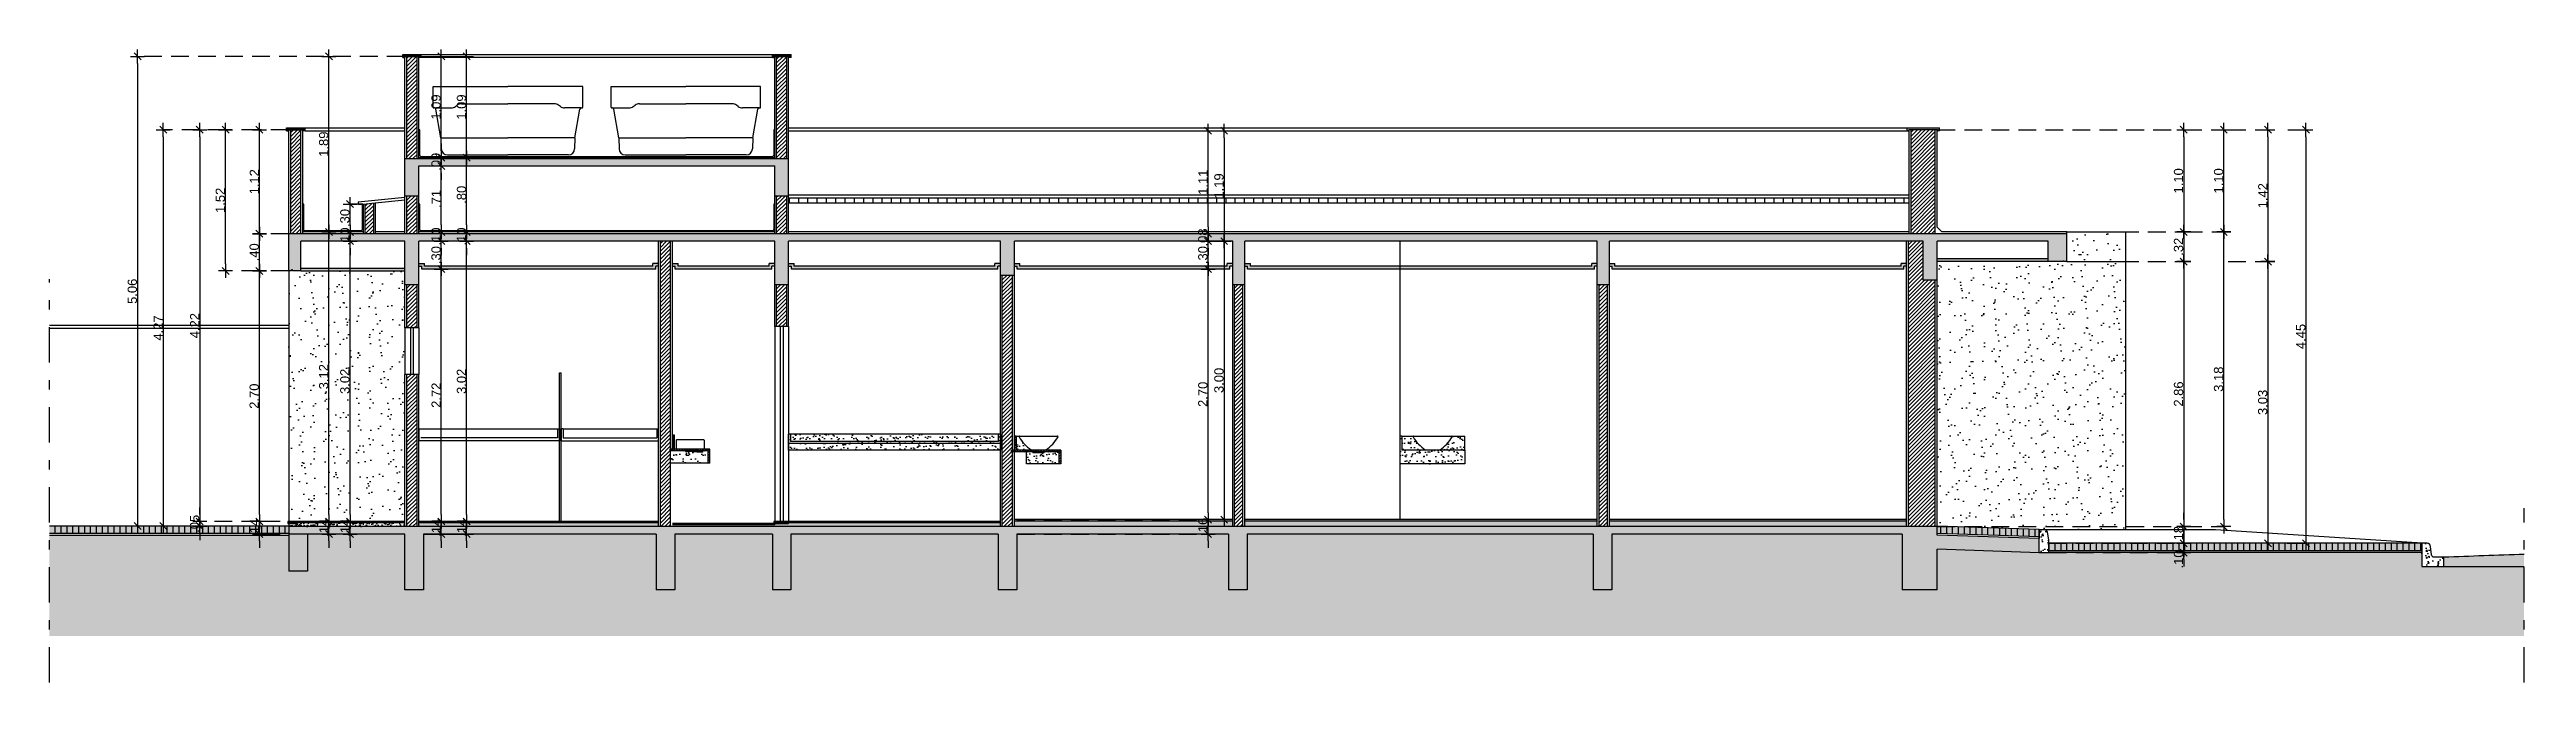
# Model space of a CAD drawing. Header units: millimetres. Extents: x 1974 to 2225, y 1614 to 1800.
# Drawn here: x 2084.84 to 2111.5, y 1614.48 to 1621.3 of the extents above; entities that cross this region are included whole.
import ezdxf

# ---------------------------------------------------------------- set-up
doc = ezdxf.new("R2010")
doc.units = ezdxf.units.MM
doc.header["$LTSCALE"] = 0.03
doc.header["$PDMODE"] = 34
doc.linetypes.add('DASHDOT', pattern=[25.4, 12.7, -6.35, 0, -6.35])
doc.linetypes.add('HIDDEN', pattern=[9.525, 6.35, -3.175])
for name, color, linetype in [('BANCADAS', 5, 'Continuous'), ('COTA', 250, 'Continuous'), ('Esquadrias', 3, 'Continuous'), ('PL09', 9, 'Continuous'), ('PL1', 1, 'Continuous'), ('PL2', 2, 'Continuous'), ('PL250', 250, 'Continuous'), ('PL251', 251, 'Continuous'), ('PL3', 3, 'Continuous'), ('PL4', 4, 'Continuous'), ('PL5', 5, 'Continuous'), ('PL6', 6, 'Continuous')]:
    doc.layers.add(name, color=color, linetype=linetype)
doc.styles.get("Standard").update_dxf_attribs({"font": 'arial.ttf'})
doc.dimstyles.new('TICK01', dxfattribs={"dimscale": 0, "dimtxt": 2, "dimasz": 1.5, "dimexe": 0.18, "dimexo": 0.06, "dimgap": 0.09, "dimtad": 1, "dimzin": 4, "dimdsep": 46, "dimtxsty": 'Standard', "dimblk": 'TICK1', "dimcen": 0.09, "dimclrd": 256, "dimclre": 256, "dimclrt": 4, "dimaunit": 1, "dimadec": 0, "dimazin": 0, "dimtfac": 1, "dimtix": 1, "dimtmove": 2, "dimatfit": 3, "dimldrblk": 'TICK1', "dimfxl": 1, "dimtolj": 1, "dimtzin": 12, "dimarcsym": 0})
pattern_1 = [(82.5, (-6.474995, -22.75789), (-0.0357381349, 0.0334753489), [0, -0.038608, 0, -0.04318, 0, -0.041275]), (52.5, (-6.474995, -22.75789), (-0.0189010928, 0.0824732851), [0, -0.020828, 0, -0.034798, 0, -0.013335]), (12.5, (-6.497086, -22.77998), (0.0558299826, 0.0560332312), [0, -0.0127, 0, -0.04572, 0, -0.05969]), (2.5, (-6.497086, -22.77998), (0.038228111, 0.0697550782), [0, -0.00635, 0, -0.029972, 0, -0.03429])]
pattern_2 = [(45, (-6.474995, -22.75789), (-0.02121320344, 0.02121320344), [])]
pattern_3 = [(45, (-38.165234, -22.75789), (-0.02121320344, 0.02121320344), [])]
pattern_4 = [(45, (-38.165234, -21.25554), (-0.02121320344, 0.02121320344), [])]
pattern_5 = [(45, (-6.474995, -21.25554), (-0.01414213562, 0.01414213562), [])]
pattern_6 = [(37.5, (-6.474995, -21.25554), (-0.0032000626, 0.0978826475), [0, -0.077216, 0, -0.08636, 0, -0.08255]), (7.5, (-6.475, -21.25554), (0.0899046566, 0.14336502), [0, -0.041656, 0, -0.069596, 0, -0.02667]), (327.5, (-6.53748, -21.25554), (0.158198474, 0.000287437), [0, -0.0254, 0, -0.09144, 0, -0.11938]), (317.5, (-6.53748, -21.25554), (0.1527112905, 0.0445858647), [0, -0.0127, 0, -0.059944, 0, -0.06858])]

msp = doc.modelspace()

# ---------------------------------------------------------------- blocks, each defined once
blk = doc.blocks.new('L495999')
for p, q in [((-0.805, 0.735), (0, 0.735)), ((-0.805, 0.512), (-0.805, 0.735)), ((-0.565, 0.52), (-0.545, 0.535)), ((-0.5, 0.55), (0, 0.55)), ((0.805, 0.735), (0, 0.735)), ((0.5, 0.55), (0, 0.55)), ((0.565, 0.52), (0.545, 0.535)), ((0.805, 0.512), (0.805, 0.735)), ((-0.79, 0.505), (-0.798, 0.505)), ((-0.788, 0.505), (-0.61, 0.505)), ((-0.72, 0.183), (-0.775, 0.493)), ((0.788, 0.505), (0.61, 0.505)), ((0.72, 0.183), (0.775, 0.493)), ((0.79, 0.505), (0.798, 0.505)), ((-0.72, 0.183), (0, 0.183)), ((-0.72, 0.183), (-0.718, 0.066)), ((-0.651, 0), (0, 0)), ((0.72, 0.183), (0, 0.183)), ((0.651, 0), (0, 0)), ((0.72, 0.183), (0.718, 0.066))]:
    blk.add_line(p, q)
for centre, radius, start, end in [((-0.5, 0.475), 0.075, 90, 126.8699), ((0.5, 0.475), 0.075, 53.1301, 90), ((-0.798, 0.512), 0.007, 180, 269), ((-0.79, 0.49), 0.015, 10.1922, 89), ((-0.61, 0.58), 0.075, 270, 306.8699), ((0.61, 0.58), 0.075, 233.1301, 270), ((0.79, 0.49), 0.015, 91, 169.8078), ((0.798, 0.512), 0.007, 271, 0), ((-0.651, 0.067), 0.067, 181, 270), ((0.651, 0.067), 0.067, 270, 359)]:
    blk.add_arc(centre, radius, start, end)
blk = doc.blocks.new('L55_v')
for p, q in [((-191, 0), (0, 0)), ((0, 0), (191, 0)), ((0, -140), (-71, -140)), ((-58, -143), (-58, -143)), ((-58, -143), (-58, -168)), ((0, -170), (-56, -170)), ((71, -140), (0, -140)), ((56, -170), (0, -170)), ((58, -168), (58, -143)), ((58, -143), (58, -143))]:
    blk.add_line(p, q)
for points in [[(-71, -140, 0), (-72, -140, 0), (-73, -140, 0), (-73, -139, 0), (-74, -139, 0)], [(74, -139, 0), (73, -140, 0), (72, -140, 0), (71, -140, 0), (71, -140, 0)]]:
    blk.add_polyline3d(points)
for centre, radius, start, end in [((-191, -5), 5, 90, 209.8626), ((191, -5), 5, 330.1374, 90), ((151, 192), 400, 209.8655, 235.7933), ((-61, -143), 3, 1.9998, 90), ((-56, -168), 2, 182, 270), ((56, -168), 2, 270, 358), ((61, -143), 3, 90, 178.0002), ((-151, 192), 400, 304.2061, 330.1343)]:
    blk.add_arc(centre, radius, start, end)
blk = doc.blocks.new('TICK1')
for p, q in [((-1, 0), (1, 0)), ((0.5, 0.5), (-0.5, -0.5)), ((0, 1), (0, -1))]:
    blk.add_line(p, q)
blk = doc.blocks.new('*D445')
at = {"layer": 'COTA', "linetype": 'HIDDEN', "lineweight": -2}
for p, q in [((2088.865, 1616.219), (2089.062, 1616.219)), ((2088.865, 1616.084), (2089.062, 1616.084))]:
    blk.add_line(p, q, dxfattribs=at)
at = {"layer": 'COTA', "lineweight": -2}
for p, q in [((2089.053, 1616.294), (2089.053, 1616.369)), ((2089.053, 1616.084), (2089.053, 1616.219)), ((2089.053, 1616.009), (2089.053, 1615.934))]:
    blk.add_line(p, q, dxfattribs=at)
at = {"layer": 'DEFPOINTS', "color": 0}
for p in [(2088.862, 1616.219), (2089.053, 1616.219), (2088.862, 1616.084)]:
    blk.add_point(p, dxfattribs=at)
at = {"layer": 'COTA', "lineweight": -2, "xscale": 0.07499999999999994, "yscale": 0.07499999999999994, "zscale": 0.07499999999999994}
for p, rotation in [((2089.053, 1616.219), 270), ((2089.053, 1616.084), 90)]:
    blk.add_blockref('TICK1', p, dxfattribs=dict(at, rotation=rotation))
at = {"layer": 'COTA', "color": 4, "insert": (2088.998, 1616.152), "char_height": 0.1, "attachment_point": 5, "rotation": 90}
blk.add_mtext('\\A1;.14', dxfattribs=at)
blk = doc.blocks.new('*D446')
at = {"layer": 'COTA', "linetype": 'HIDDEN', "lineweight": -2}
for p, q in [((2089.05, 1618.939), (2089.044, 1618.939)), ((2088.865, 1616.219), (2089.062, 1616.219))]:
    blk.add_line(p, q, dxfattribs=at)
at = {"layer": 'COTA', "lineweight": -2}
blk.add_line((2089.053, 1616.294), (2089.053, 1618.864), dxfattribs=at)
at = {"layer": 'DEFPOINTS', "color": 0}
for p in [(2089.053, 1618.939), (2089.053, 1618.939), (2088.862, 1616.219)]:
    blk.add_point(p, dxfattribs=at)
at = {"layer": 'COTA', "lineweight": -2, "xscale": 0.07499999999999994, "yscale": 0.07499999999999994, "zscale": 0.07499999999999994}
for p, rotation in [((2089.053, 1618.939), 90), ((2089.053, 1616.219), 270)]:
    blk.add_blockref('TICK1', p, dxfattribs=dict(at, rotation=rotation))
at = {"layer": 'COTA', "color": 4, "insert": (2088.998, 1617.579), "char_height": 0.1, "attachment_point": 5, "rotation": 90}
blk.add_mtext('\\A1;2.72', dxfattribs=at)
blk = doc.blocks.new('*D447')
at = {"layer": 'COTA', "linetype": 'HIDDEN', "lineweight": -2}
for p, q in [((2089.05, 1619.239), (2089.044, 1619.239)), ((2089.05, 1618.939), (2089.044, 1618.939))]:
    blk.add_line(p, q, dxfattribs=at)
at = {"layer": 'COTA', "lineweight": -2}
blk.add_line((2089.053, 1619.014), (2089.053, 1619.164), dxfattribs=at)
at = {"layer": 'DEFPOINTS', "color": 0}
for p in [(2089.053, 1619.239), (2089.053, 1619.239), (2089.053, 1618.939)]:
    blk.add_point(p, dxfattribs=at)
at = {"layer": 'COTA', "lineweight": -2, "xscale": 0.07499999999999994, "yscale": 0.07499999999999994, "zscale": 0.07499999999999994}
for p, rotation in [((2089.053, 1619.239), 90), ((2089.053, 1618.939), 270)]:
    blk.add_blockref('TICK1', p, dxfattribs=dict(at, rotation=rotation))
at = {"layer": 'COTA', "color": 4, "insert": (2088.997, 1619.089), "char_height": 0.1, "attachment_point": 5, "rotation": 90}
blk.add_mtext('\\A1;.30', dxfattribs=at)
blk = doc.blocks.new('*D448')
at = {"layer": 'COTA', "lineweight": -2}
for p, q in [((2089.053, 1619.414), (2089.053, 1619.489)), ((2089.053, 1619.239), (2089.053, 1619.339)), ((2089.053, 1619.164), (2089.053, 1619.089))]:
    blk.add_line(p, q, dxfattribs=at)
at = {"layer": 'COTA', "linetype": 'HIDDEN', "lineweight": -2}
for p, q in [((2089.05, 1619.339), (2089.044, 1619.339)), ((2089.05, 1619.239), (2089.044, 1619.239))]:
    blk.add_line(p, q, dxfattribs=at)
at = {"layer": 'DEFPOINTS', "color": 0}
for p in [(2089.053, 1619.339), (2089.053, 1619.339), (2089.053, 1619.239)]:
    blk.add_point(p, dxfattribs=at)
at = {"layer": 'COTA', "lineweight": -2, "xscale": 0.07499999999999994, "yscale": 0.07499999999999994, "zscale": 0.07499999999999994}
for p, rotation in [((2089.053, 1619.339), 270), ((2089.053, 1619.239), 90)]:
    blk.add_blockref('TICK1', p, dxfattribs=dict(at, rotation=rotation))
at = {"layer": 'COTA', "color": 4, "insert": (2088.997, 1619.289), "char_height": 0.1, "attachment_point": 5, "rotation": 90}
blk.add_mtext('\\A1;.10', dxfattribs=at)
blk = doc.blocks.new('*D449')
at = {"layer": 'COTA', "linetype": 'HIDDEN', "lineweight": -2}
for p, q in [((2089.05, 1620.049), (2089.044, 1620.049)), ((2089.05, 1619.339), (2089.044, 1619.339))]:
    blk.add_line(p, q, dxfattribs=at)
at = {"layer": 'COTA', "lineweight": -2}
blk.add_line((2089.053, 1619.414), (2089.053, 1619.974), dxfattribs=at)
at = {"layer": 'DEFPOINTS', "color": 0}
for p in [(2089.053, 1620.049), (2089.053, 1620.049), (2089.053, 1619.339)]:
    blk.add_point(p, dxfattribs=at)
at = {"layer": 'COTA', "lineweight": -2, "xscale": 0.07499999999999994, "yscale": 0.07499999999999994, "zscale": 0.07499999999999994}
for p, rotation in [((2089.053, 1620.049), 90), ((2089.053, 1619.339), 270)]:
    blk.add_blockref('TICK1', p, dxfattribs=dict(at, rotation=rotation))
at = {"layer": 'COTA', "color": 4, "insert": (2088.998, 1619.694), "char_height": 0.1, "attachment_point": 5, "rotation": 90}
blk.add_mtext('\\A1;.71', dxfattribs=at)
blk = doc.blocks.new('*D450')
at = {"layer": 'COTA', "lineweight": -2}
for p, q in [((2089.053, 1620.214), (2089.053, 1620.289)), ((2089.053, 1620.049), (2089.053, 1620.139)), ((2089.053, 1619.974), (2089.053, 1619.899))]:
    blk.add_line(p, q, dxfattribs=at)
at = {"layer": 'COTA', "linetype": 'HIDDEN', "lineweight": -2}
for p, q in [((2089.05, 1620.139), (2089.044, 1620.139)), ((2089.05, 1620.049), (2089.044, 1620.049))]:
    blk.add_line(p, q, dxfattribs=at)
at = {"layer": 'DEFPOINTS', "color": 0}
for p in [(2089.053, 1620.139), (2089.053, 1620.139), (2089.053, 1620.049)]:
    blk.add_point(p, dxfattribs=at)
at = {"layer": 'COTA', "lineweight": -2, "xscale": 0.07499999999999994, "yscale": 0.07499999999999994, "zscale": 0.07499999999999994}
for p, rotation in [((2089.053, 1620.139), 270), ((2089.053, 1620.049), 90)]:
    blk.add_blockref('TICK1', p, dxfattribs=dict(at, rotation=rotation))
at = {"layer": 'COTA', "color": 4, "insert": (2088.997, 1620.094), "char_height": 0.1, "attachment_point": 5, "rotation": 90}
blk.add_mtext('\\A1;.09', dxfattribs=at)
blk = doc.blocks.new('*D451')
at = {"layer": 'COTA', "linetype": 'HIDDEN', "lineweight": -2}
for p, q in [((2088.815, 1621.229), (2089.062, 1621.229)), ((2089.05, 1620.139), (2089.044, 1620.139))]:
    blk.add_line(p, q, dxfattribs=at)
at = {"layer": 'COTA', "lineweight": -2}
blk.add_line((2089.053, 1620.214), (2089.053, 1621.154), dxfattribs=at)
at = {"layer": 'DEFPOINTS', "color": 0}
for p in [(2088.812, 1621.229), (2089.053, 1621.229), (2089.053, 1620.139)]:
    blk.add_point(p, dxfattribs=at)
at = {"layer": 'COTA', "lineweight": -2, "xscale": 0.07499999999999994, "yscale": 0.07499999999999994, "zscale": 0.07499999999999994}
for p, rotation in [((2089.053, 1621.229), 90), ((2089.053, 1620.139), 270)]:
    blk.add_blockref('TICK1', p, dxfattribs=dict(at, rotation=rotation))
at = {"layer": 'COTA', "color": 4, "insert": (2088.997, 1620.684), "char_height": 0.1, "attachment_point": 5, "rotation": 90}
blk.add_mtext('\\A1;1.09', dxfattribs=at)
blk = doc.blocks.new('*D452')
at = {"layer": 'COTA', "linetype": 'HIDDEN', "lineweight": -2}
for p, q in [((2089.131, 1616.219), (2089.335, 1616.219)), ((2089.056, 1616.084), (2089.335, 1616.084))]:
    blk.add_line(p, q, dxfattribs=at)
at = {"layer": 'COTA', "lineweight": -2}
for p, q in [((2089.326, 1616.294), (2089.326, 1616.369)), ((2089.326, 1616.084), (2089.326, 1616.219)), ((2089.326, 1616.009), (2089.326, 1615.934))]:
    blk.add_line(p, q, dxfattribs=at)
at = {"layer": 'DEFPOINTS', "color": 0}
for p in [(2089.128, 1616.219), (2089.326, 1616.219), (2089.053, 1616.084)]:
    blk.add_point(p, dxfattribs=at)
at = {"layer": 'COTA', "lineweight": -2, "xscale": 0.07499999999999994, "yscale": 0.07499999999999994, "zscale": 0.07499999999999994}
for p, rotation in [((2089.326, 1616.219), 270), ((2089.326, 1616.084), 90)]:
    blk.add_blockref('TICK1', p, dxfattribs=dict(at, rotation=rotation))
at = {"layer": 'COTA', "color": 4, "insert": (2089.272, 1616.152), "char_height": 0.1, "attachment_point": 5, "rotation": 90}
blk.add_mtext('\\A1;.14', dxfattribs=at)
blk = doc.blocks.new('*D453')
at = {"layer": 'COTA', "linetype": 'HIDDEN', "lineweight": -2}
for p, q in [((2089.323, 1619.239), (2089.317, 1619.239)), ((2089.131, 1616.219), (2089.335, 1616.219))]:
    blk.add_line(p, q, dxfattribs=at)
at = {"layer": 'COTA', "lineweight": -2}
blk.add_line((2089.326, 1616.294), (2089.326, 1619.164), dxfattribs=at)
at = {"layer": 'DEFPOINTS', "color": 0}
for p in [(2089.326, 1619.239), (2089.326, 1619.239), (2089.128, 1616.219)]:
    blk.add_point(p, dxfattribs=at)
at = {"layer": 'COTA', "lineweight": -2, "xscale": 0.07499999999999994, "yscale": 0.07499999999999994, "zscale": 0.07499999999999994}
for p, rotation in [((2089.326, 1619.239), 90), ((2089.326, 1616.219), 270)]:
    blk.add_blockref('TICK1', p, dxfattribs=dict(at, rotation=rotation))
at = {"layer": 'COTA', "color": 4, "insert": (2089.271, 1617.729), "char_height": 0.1, "attachment_point": 5, "rotation": 90}
blk.add_mtext('\\A1;3.02', dxfattribs=at)
blk = doc.blocks.new('*D454')
at = {"layer": 'COTA', "lineweight": -2}
for p, q in [((2089.326, 1619.414), (2089.326, 1619.489)), ((2089.326, 1619.239), (2089.326, 1619.339)), ((2089.326, 1619.164), (2089.326, 1619.089))]:
    blk.add_line(p, q, dxfattribs=at)
at = {"layer": 'COTA', "linetype": 'HIDDEN', "lineweight": -2}
for p, q in [((2089.323, 1619.339), (2089.317, 1619.339)), ((2089.323, 1619.239), (2089.317, 1619.239))]:
    blk.add_line(p, q, dxfattribs=at)
at = {"layer": 'DEFPOINTS', "color": 0}
for p in [(2089.326, 1619.339), (2089.326, 1619.339), (2089.326, 1619.239)]:
    blk.add_point(p, dxfattribs=at)
at = {"layer": 'COTA', "lineweight": -2, "xscale": 0.07499999999999994, "yscale": 0.07499999999999994, "zscale": 0.07499999999999994}
for p, rotation in [((2089.326, 1619.339), 270), ((2089.326, 1619.239), 90)]:
    blk.add_blockref('TICK1', p, dxfattribs=dict(at, rotation=rotation))
at = {"layer": 'COTA', "color": 4, "insert": (2089.271, 1619.289), "char_height": 0.1, "attachment_point": 5, "rotation": 90}
blk.add_mtext('\\A1;.10', dxfattribs=at)
blk = doc.blocks.new('*D455')
at = {"layer": 'COTA', "linetype": 'HIDDEN', "lineweight": -2}
for p, q in [((2089.323, 1620.139), (2089.317, 1620.139)), ((2089.323, 1619.339), (2089.317, 1619.339))]:
    blk.add_line(p, q, dxfattribs=at)
at = {"layer": 'COTA', "lineweight": -2}
blk.add_line((2089.326, 1619.414), (2089.326, 1620.064), dxfattribs=at)
at = {"layer": 'DEFPOINTS', "color": 0}
for p in [(2089.326, 1620.139), (2089.326, 1620.139), (2089.326, 1619.339)]:
    blk.add_point(p, dxfattribs=at)
at = {"layer": 'COTA', "lineweight": -2, "xscale": 0.07499999999999994, "yscale": 0.07499999999999994, "zscale": 0.07499999999999994}
for p, rotation in [((2089.326, 1620.139), 90), ((2089.326, 1619.339), 270)]:
    blk.add_blockref('TICK1', p, dxfattribs=dict(at, rotation=rotation))
at = {"layer": 'COTA', "color": 4, "insert": (2089.271, 1619.739), "char_height": 0.1, "attachment_point": 5, "rotation": 90}
blk.add_mtext('\\A1;.80', dxfattribs=at)
blk = doc.blocks.new('*D456')
at = {"layer": 'COTA', "linetype": 'HIDDEN', "lineweight": -2}
for p, q in [((2089.056, 1621.229), (2089.335, 1621.229)), ((2089.323, 1620.139), (2089.317, 1620.139))]:
    blk.add_line(p, q, dxfattribs=at)
at = {"layer": 'COTA', "lineweight": -2}
blk.add_line((2089.326, 1620.214), (2089.326, 1621.154), dxfattribs=at)
at = {"layer": 'DEFPOINTS', "color": 0}
for p in [(2089.053, 1621.229), (2089.326, 1621.229), (2089.326, 1620.139)]:
    blk.add_point(p, dxfattribs=at)
at = {"layer": 'COTA', "lineweight": -2, "xscale": 0.07499999999999994, "yscale": 0.07499999999999994, "zscale": 0.07499999999999994}
for p, rotation in [((2089.326, 1621.229), 90), ((2089.326, 1620.139), 270)]:
    blk.add_blockref('TICK1', p, dxfattribs=dict(at, rotation=rotation))
at = {"layer": 'COTA', "color": 4, "insert": (2089.271, 1620.684), "char_height": 0.1, "attachment_point": 5, "rotation": 90}
blk.add_mtext('\\A1;1.09', dxfattribs=at)
blk = doc.blocks.new('*D457')
at = {"layer": 'COTA', "linetype": 'HIDDEN', "lineweight": -2}
for p, q in [((2087.609, 1616.219), (2087.087, 1616.219)), ((2087.609, 1616.084), (2087.087, 1616.084))]:
    blk.add_line(p, q, dxfattribs=at)
at = {"layer": 'COTA', "lineweight": -2}
for p, q in [((2087.096, 1616.294), (2087.096, 1616.369)), ((2087.096, 1616.084), (2087.096, 1616.219)), ((2087.096, 1616.009), (2087.096, 1615.934))]:
    blk.add_line(p, q, dxfattribs=at)
at = {"layer": 'DEFPOINTS', "color": 0}
for p in [(2087.096, 1616.219), (2087.612, 1616.219), (2087.612, 1616.084)]:
    blk.add_point(p, dxfattribs=at)
at = {"layer": 'COTA', "lineweight": -2, "xscale": 0.07499999999999994, "yscale": 0.07499999999999994, "zscale": 0.07499999999999994}
for p, rotation in [((2087.096, 1616.219), 270), ((2087.096, 1616.084), 90)]:
    blk.add_blockref('TICK1', p, dxfattribs=dict(at, rotation=rotation))
at = {"layer": 'COTA', "color": 4, "insert": (2087.041, 1616.152), "char_height": 0.1, "attachment_point": 5, "rotation": 90}
blk.add_mtext('\\A1;.14', dxfattribs=at)
blk = doc.blocks.new('*D458')
at = {"layer": 'COTA', "linetype": 'HIDDEN', "lineweight": -2}
for p, q in [((2087.409, 1618.919), (2087.087, 1618.919)), ((2087.609, 1616.219), (2087.087, 1616.219))]:
    blk.add_line(p, q, dxfattribs=at)
at = {"layer": 'COTA', "lineweight": -2}
blk.add_line((2087.096, 1616.294), (2087.096, 1618.844), dxfattribs=at)
at = {"layer": 'DEFPOINTS', "color": 0}
for p in [(2087.096, 1618.919), (2087.412, 1618.919), (2087.612, 1616.219)]:
    blk.add_point(p, dxfattribs=at)
at = {"layer": 'COTA', "lineweight": -2, "xscale": 0.07499999999999994, "yscale": 0.07499999999999994, "zscale": 0.07499999999999994}
for p, rotation in [((2087.096, 1618.919), 90), ((2087.096, 1616.219), 270)]:
    blk.add_blockref('TICK1', p, dxfattribs=dict(at, rotation=rotation))
at = {"layer": 'COTA', "color": 4, "insert": (2087.04, 1617.569), "char_height": 0.1, "attachment_point": 5, "rotation": 90}
blk.add_mtext('\\A1;2.70', dxfattribs=at)
blk = doc.blocks.new('*D459')
at = {"layer": 'COTA', "linetype": 'HIDDEN', "lineweight": -2}
for p, q in [((2087.409, 1619.319), (2087.087, 1619.319)), ((2087.409, 1618.919), (2087.087, 1618.919))]:
    blk.add_line(p, q, dxfattribs=at)
at = {"layer": 'COTA', "lineweight": -2}
blk.add_line((2087.096, 1618.994), (2087.096, 1619.244), dxfattribs=at)
at = {"layer": 'DEFPOINTS', "color": 0}
for p in [(2087.096, 1619.319), (2087.412, 1619.319), (2087.412, 1618.919)]:
    blk.add_point(p, dxfattribs=at)
at = {"layer": 'COTA', "lineweight": -2, "xscale": 0.07499999999999994, "yscale": 0.07499999999999994, "zscale": 0.07499999999999994}
for p, rotation in [((2087.096, 1619.319), 90), ((2087.096, 1618.919), 270)]:
    blk.add_blockref('TICK1', p, dxfattribs=dict(at, rotation=rotation))
at = {"layer": 'COTA', "color": 4, "insert": (2087.04, 1619.119), "char_height": 0.1, "attachment_point": 5, "rotation": 90}
blk.add_mtext('\\A1;.40', dxfattribs=at)
blk = doc.blocks.new('*D460')
at = {"layer": 'COTA', "linetype": 'HIDDEN', "lineweight": -2}
for p, q in [((2087.409, 1620.439), (2087.087, 1620.439)), ((2087.409, 1619.319), (2087.087, 1619.319))]:
    blk.add_line(p, q, dxfattribs=at)
at = {"layer": 'COTA', "lineweight": -2}
blk.add_line((2087.096, 1619.394), (2087.096, 1620.364), dxfattribs=at)
at = {"layer": 'DEFPOINTS', "color": 0}
for p in [(2087.096, 1620.439), (2087.412, 1620.439), (2087.412, 1619.319)]:
    blk.add_point(p, dxfattribs=at)
at = {"layer": 'COTA', "lineweight": -2, "xscale": 0.07499999999999994, "yscale": 0.07499999999999994, "zscale": 0.07499999999999994}
for p, rotation in [((2087.096, 1620.439), 90), ((2087.096, 1619.319), 270)]:
    blk.add_blockref('TICK1', p, dxfattribs=dict(at, rotation=rotation))
at = {"layer": 'COTA', "color": 4, "insert": (2087.041, 1619.879), "char_height": 0.1, "attachment_point": 5, "rotation": 90}
blk.add_mtext('\\A1;1.12', dxfattribs=at)
blk = doc.blocks.new('*D461')
at = {"layer": 'COTA', "linetype": 'HIDDEN', "lineweight": -2}
for p, q in [((2087.093, 1620.439), (2086.722, 1620.439)), ((2087.093, 1618.919), (2086.722, 1618.919))]:
    blk.add_line(p, q, dxfattribs=at)
at = {"layer": 'COTA', "lineweight": -2}
blk.add_line((2086.731, 1618.994), (2086.731, 1620.364), dxfattribs=at)
at = {"layer": 'DEFPOINTS', "color": 0}
for p in [(2086.731, 1620.439), (2087.096, 1620.439), (2087.096, 1618.919)]:
    blk.add_point(p, dxfattribs=at)
at = {"layer": 'COTA', "lineweight": -2, "xscale": 0.07499999999999994, "yscale": 0.07499999999999994, "zscale": 0.07499999999999994}
for p, rotation in [((2086.731, 1620.439), 90), ((2086.731, 1618.919), 270)]:
    blk.add_blockref('TICK1', p, dxfattribs=dict(at, rotation=rotation))
at = {"layer": 'COTA', "color": 4, "insert": (2086.675, 1619.679), "char_height": 0.1, "attachment_point": 5, "rotation": 90}
blk.add_mtext('\\A1;1.52', dxfattribs=at)
blk = doc.blocks.new('*D462')
at = {"layer": 'COTA', "linetype": 'HIDDEN', "lineweight": -2}
for p, q in [((2086.728, 1620.439), (2086.444, 1620.439)), ((2087.093, 1616.219), (2086.444, 1616.219))]:
    blk.add_line(p, q, dxfattribs=at)
at = {"layer": 'COTA', "lineweight": -2}
blk.add_line((2086.453, 1620.364), (2086.453, 1616.294), dxfattribs=at)
at = {"layer": 'DEFPOINTS', "color": 0}
for p in [(2086.731, 1620.439), (2086.453, 1616.219), (2087.096, 1616.219)]:
    blk.add_point(p, dxfattribs=at)
at = {"layer": 'COTA', "lineweight": -2, "xscale": 0.07499999999999994, "yscale": 0.07499999999999994, "zscale": 0.07499999999999994}
for p, rotation in [((2086.453, 1620.439), 90), ((2086.453, 1616.219), 270)]:
    blk.add_blockref('TICK1', p, dxfattribs=dict(at, rotation=rotation))
at = {"layer": 'COTA', "color": 4, "insert": (2086.399, 1618.329), "char_height": 0.1, "attachment_point": 5, "rotation": 90}
blk.add_mtext('\\A1;4.22', dxfattribs=at)
blk = doc.blocks.new('*D463')
at = {"layer": 'COTA', "linetype": 'HIDDEN', "lineweight": -2}
for p, q in [((2087.093, 1616.219), (2086.444, 1616.219)), ((2086.45, 1616.169), (2086.444, 1616.169))]:
    blk.add_line(p, q, dxfattribs=at)
at = {"layer": 'COTA', "lineweight": -2}
for p, q in [((2086.453, 1616.294), (2086.453, 1616.369)), ((2086.453, 1616.219), (2086.453, 1616.169)), ((2086.453, 1616.094), (2086.453, 1616.019))]:
    blk.add_line(p, q, dxfattribs=at)
at = {"layer": 'DEFPOINTS', "color": 0}
for p in [(2087.096, 1616.219), (2086.453, 1616.169), (2086.453, 1616.169)]:
    blk.add_point(p, dxfattribs=at)
at = {"layer": 'COTA', "lineweight": -2, "xscale": 0.07499999999999994, "yscale": 0.07499999999999994, "zscale": 0.07499999999999994}
for p, rotation in [((2086.453, 1616.219), 270), ((2086.453, 1616.169), 90)]:
    blk.add_blockref('TICK1', p, dxfattribs=dict(at, rotation=rotation))
at = {"layer": 'COTA', "color": 4, "insert": (2086.398, 1616.194), "char_height": 0.1, "attachment_point": 5, "rotation": 90}
blk.add_mtext('\\A1;.05', dxfattribs=at)
blk = doc.blocks.new('*D464')
at = {"layer": 'COTA', "linetype": 'HIDDEN', "lineweight": -2}
for p, q in [((2086.45, 1620.439), (2086.052, 1620.439)), ((2086.45, 1616.169), (2086.052, 1616.169))]:
    blk.add_line(p, q, dxfattribs=at)
at = {"layer": 'COTA', "lineweight": -2}
blk.add_line((2086.061, 1620.364), (2086.061, 1616.244), dxfattribs=at)
at = {"layer": 'DEFPOINTS', "color": 0}
for p in [(2086.453, 1620.439), (2086.061, 1616.169), (2086.453, 1616.169)]:
    blk.add_point(p, dxfattribs=at)
at = {"layer": 'COTA', "lineweight": -2, "xscale": 0.07499999999999994, "yscale": 0.07499999999999994, "zscale": 0.07499999999999994}
for p, rotation in [((2086.061, 1620.439), 90), ((2086.061, 1616.169), 270)]:
    blk.add_blockref('TICK1', p, dxfattribs=dict(at, rotation=rotation))
at = {"layer": 'COTA', "color": 4, "insert": (2086.006, 1618.304), "char_height": 0.1, "attachment_point": 5, "rotation": 90}
blk.add_mtext('\\A1;4.27', dxfattribs=at)
blk = doc.blocks.new('*D465')
at = {"layer": 'COTA', "linetype": 'HIDDEN', "lineweight": -2}
for p, q in [((2088.659, 1621.229), (2085.775, 1621.229)), ((2086.058, 1616.169), (2085.775, 1616.169))]:
    blk.add_line(p, q, dxfattribs=at)
at = {"layer": 'COTA', "lineweight": -2}
blk.add_line((2085.784, 1621.154), (2085.784, 1616.244), dxfattribs=at)
at = {"layer": 'DEFPOINTS', "color": 0}
for p in [(2088.662, 1621.229), (2085.784, 1616.169), (2086.061, 1616.169)]:
    blk.add_point(p, dxfattribs=at)
at = {"layer": 'COTA', "lineweight": -2, "xscale": 0.07499999999999994, "yscale": 0.07499999999999994, "zscale": 0.07499999999999994}
for p, rotation in [((2085.784, 1621.229), 90), ((2085.784, 1616.169), 270)]:
    blk.add_blockref('TICK1', p, dxfattribs=dict(at, rotation=rotation))
at = {"layer": 'COTA', "color": 4, "insert": (2085.728, 1618.699), "char_height": 0.1, "attachment_point": 5, "rotation": 90}
blk.add_mtext('\\A1;5.06', dxfattribs=at)
blk = doc.blocks.new('*D466')
at = {"layer": 'COTA', "linetype": 'HIDDEN', "lineweight": -2}
for p, q in [((2088.659, 1616.219), (2088.063, 1616.219)), ((2088.659, 1616.084), (2088.063, 1616.084))]:
    blk.add_line(p, q, dxfattribs=at)
at = {"layer": 'COTA', "lineweight": -2}
for p, q in [((2088.072, 1616.294), (2088.072, 1616.369)), ((2088.072, 1616.084), (2088.072, 1616.219)), ((2088.072, 1616.009), (2088.072, 1615.934))]:
    blk.add_line(p, q, dxfattribs=at)
at = {"layer": 'DEFPOINTS', "color": 0}
for p in [(2088.072, 1616.219), (2088.662, 1616.219), (2088.662, 1616.084)]:
    blk.add_point(p, dxfattribs=at)
at = {"layer": 'COTA', "lineweight": -2, "xscale": 0.07499999999999994, "yscale": 0.07499999999999994, "zscale": 0.07499999999999994}
for p, rotation in [((2088.072, 1616.219), 270), ((2088.072, 1616.084), 90)]:
    blk.add_blockref('TICK1', p, dxfattribs=dict(at, rotation=rotation))
at = {"layer": 'COTA', "color": 4, "insert": (2088.017, 1616.152), "char_height": 0.1, "attachment_point": 5, "rotation": 90}
blk.add_mtext('\\A1;.14', dxfattribs=at)
blk = doc.blocks.new('*D467')
at = {"layer": 'COTA', "lineweight": -2}
blk.add_line((2088.072, 1616.294), (2088.072, 1619.164), dxfattribs=at)
at = {"layer": 'COTA', "linetype": 'HIDDEN', "lineweight": -2}
for p, q in [((2088.075, 1619.239), (2088.081, 1619.239)), ((2088.659, 1616.219), (2088.063, 1616.219))]:
    blk.add_line(p, q, dxfattribs=at)
at = {"layer": 'DEFPOINTS', "color": 0}
for p in [(2088.072, 1619.239), (2088.072, 1619.239), (2088.662, 1616.219)]:
    blk.add_point(p, dxfattribs=at)
at = {"layer": 'COTA', "lineweight": -2, "xscale": 0.07499999999999994, "yscale": 0.07499999999999994, "zscale": 0.07499999999999994}
for p, rotation in [((2088.072, 1619.239), 90), ((2088.072, 1616.219), 270)]:
    blk.add_blockref('TICK1', p, dxfattribs=dict(at, rotation=rotation))
at = {"layer": 'COTA', "color": 4, "insert": (2088.016, 1617.729), "char_height": 0.1, "attachment_point": 5, "rotation": 90}
blk.add_mtext('\\A1;3.02', dxfattribs=at)
blk = doc.blocks.new('*D468')
at = {"layer": 'COTA', "lineweight": -2}
for p, q in [((2088.072, 1619.414), (2088.072, 1619.489)), ((2088.072, 1619.239), (2088.072, 1619.339)), ((2088.072, 1619.164), (2088.072, 1619.089))]:
    blk.add_line(p, q, dxfattribs=at)
at = {"layer": 'COTA', "linetype": 'HIDDEN', "lineweight": -2}
for p, q in [((2088.069, 1619.339), (2088.063, 1619.339)), ((2088.075, 1619.239), (2088.081, 1619.239))]:
    blk.add_line(p, q, dxfattribs=at)
at = {"layer": 'DEFPOINTS', "color": 0}
for p in [(2088.072, 1619.339), (2088.072, 1619.339), (2088.072, 1619.239)]:
    blk.add_point(p, dxfattribs=at)
at = {"layer": 'COTA', "lineweight": -2, "xscale": 0.07499999999999994, "yscale": 0.07499999999999994, "zscale": 0.07499999999999994}
for p, rotation in [((2088.072, 1619.339), 270), ((2088.072, 1619.239), 90)]:
    blk.add_blockref('TICK1', p, dxfattribs=dict(at, rotation=rotation))
at = {"layer": 'COTA', "color": 4, "insert": (2088.016, 1619.289), "char_height": 0.1, "attachment_point": 5, "rotation": 90}
blk.add_mtext('\\A1;.10', dxfattribs=at)
blk = doc.blocks.new('*D469')
at = {"layer": 'COTA', "linetype": 'HIDDEN', "lineweight": -2}
for p, q in [((2088.209, 1619.639), (2088.063, 1619.639)), ((2088.069, 1619.339), (2088.063, 1619.339))]:
    blk.add_line(p, q, dxfattribs=at)
at = {"layer": 'COTA', "lineweight": -2}
blk.add_line((2088.072, 1619.414), (2088.072, 1619.564), dxfattribs=at)
at = {"layer": 'DEFPOINTS', "color": 0}
for p in [(2088.072, 1619.639), (2088.212, 1619.639), (2088.072, 1619.339)]:
    blk.add_point(p, dxfattribs=at)
at = {"layer": 'COTA', "lineweight": -2, "xscale": 0.07499999999999994, "yscale": 0.07499999999999994, "zscale": 0.07499999999999994}
for p, rotation in [((2088.072, 1619.639), 90), ((2088.072, 1619.339), 270)]:
    blk.add_blockref('TICK1', p, dxfattribs=dict(at, rotation=rotation))
at = {"layer": 'COTA', "color": 4, "insert": (2088.016, 1619.489), "char_height": 0.1, "attachment_point": 5, "rotation": 90}
blk.add_mtext('\\A1;.30', dxfattribs=at)
blk = doc.blocks.new('*D470')
at = {"layer": 'COTA', "linetype": 'HIDDEN', "lineweight": -2}
for p, q in [((2088.079, 1616.219), (2087.835, 1616.219)), ((2088.069, 1616.084), (2087.835, 1616.084))]:
    blk.add_line(p, q, dxfattribs=at)
at = {"layer": 'COTA', "lineweight": -2}
for p, q in [((2087.844, 1616.294), (2087.844, 1616.369)), ((2087.844, 1616.084), (2087.844, 1616.219)), ((2087.844, 1616.009), (2087.844, 1615.934))]:
    blk.add_line(p, q, dxfattribs=at)
at = {"layer": 'DEFPOINTS', "color": 0}
for p in [(2087.844, 1616.219), (2088.082, 1616.219), (2088.072, 1616.084)]:
    blk.add_point(p, dxfattribs=at)
at = {"layer": 'COTA', "lineweight": -2, "xscale": 0.07499999999999994, "yscale": 0.07499999999999994, "zscale": 0.07499999999999994}
for p, rotation in [((2087.844, 1616.219), 270), ((2087.844, 1616.084), 90)]:
    blk.add_blockref('TICK1', p, dxfattribs=dict(at, rotation=rotation))
at = {"layer": 'COTA', "color": 4, "insert": (2087.789, 1616.152), "char_height": 0.1, "attachment_point": 5, "rotation": 90}
blk.add_mtext('\\A1;.14', dxfattribs=at)
blk = doc.blocks.new('*D471')
at = {"layer": 'COTA', "linetype": 'HIDDEN', "lineweight": -2}
for p, q in [((2087.841, 1619.339), (2087.835, 1619.339)), ((2088.079, 1616.219), (2087.835, 1616.219))]:
    blk.add_line(p, q, dxfattribs=at)
at = {"layer": 'COTA', "lineweight": -2}
blk.add_line((2087.844, 1616.294), (2087.844, 1619.264), dxfattribs=at)
at = {"layer": 'DEFPOINTS', "color": 0}
for p in [(2087.844, 1619.339), (2087.844, 1619.339), (2088.082, 1616.219)]:
    blk.add_point(p, dxfattribs=at)
at = {"layer": 'COTA', "lineweight": -2, "xscale": 0.07499999999999994, "yscale": 0.07499999999999994, "zscale": 0.07499999999999994}
for p, rotation in [((2087.844, 1619.339), 90), ((2087.844, 1616.219), 270)]:
    blk.add_blockref('TICK1', p, dxfattribs=dict(at, rotation=rotation))
at = {"layer": 'COTA', "color": 4, "insert": (2087.788, 1617.779), "char_height": 0.1, "attachment_point": 5, "rotation": 90}
blk.add_mtext('\\A1;3.12', dxfattribs=at)
blk = doc.blocks.new('*D472')
at = {"layer": 'COTA', "linetype": 'HIDDEN', "lineweight": -2}
for p, q in [((2088.659, 1621.229), (2087.835, 1621.229)), ((2087.841, 1619.339), (2087.835, 1619.339))]:
    blk.add_line(p, q, dxfattribs=at)
at = {"layer": 'COTA', "lineweight": -2}
blk.add_line((2087.844, 1619.414), (2087.844, 1621.154), dxfattribs=at)
at = {"layer": 'DEFPOINTS', "color": 0}
for p in [(2087.844, 1621.229), (2088.662, 1621.229), (2087.844, 1619.339)]:
    blk.add_point(p, dxfattribs=at)
at = {"layer": 'COTA', "lineweight": -2, "xscale": 0.07499999999999994, "yscale": 0.07499999999999994, "zscale": 0.07499999999999994}
for p, rotation in [((2087.844, 1621.229), 90), ((2087.844, 1619.339), 270)]:
    blk.add_blockref('TICK1', p, dxfattribs=dict(at, rotation=rotation))
at = {"layer": 'COTA', "color": 4, "insert": (2087.788, 1620.284), "char_height": 0.1, "attachment_point": 5, "rotation": 90}
blk.add_mtext('\\A1;1.89', dxfattribs=at)
blk = doc.blocks.new('*D473')
at = {"layer": 'COTA', "linetype": 'HIDDEN', "lineweight": -2}
for p, q in [((2095.25, 1616.239), (2097.316, 1616.239)), ((2095.25, 1616.084), (2097.316, 1616.084))]:
    blk.add_line(p, q, dxfattribs=at)
at = {"layer": 'COTA', "lineweight": -2}
for p, q in [((2097.307, 1616.314), (2097.307, 1616.389)), ((2097.307, 1616.084), (2097.307, 1616.239)), ((2097.307, 1616.009), (2097.307, 1615.934))]:
    blk.add_line(p, q, dxfattribs=at)
at = {"layer": 'DEFPOINTS', "color": 0}
for p in [(2095.247, 1616.239), (2097.307, 1616.239), (2095.247, 1616.084)]:
    blk.add_point(p, dxfattribs=at)
at = {"layer": 'COTA', "lineweight": -2, "xscale": 0.07499999999999994, "yscale": 0.07499999999999994, "zscale": 0.07499999999999994}
for p, rotation in [((2097.307, 1616.239), 270), ((2097.307, 1616.084), 90)]:
    blk.add_blockref('TICK1', p, dxfattribs=dict(at, rotation=rotation))
at = {"layer": 'COTA', "color": 4, "insert": (2097.251, 1616.162), "char_height": 0.1, "attachment_point": 5, "rotation": 90}
blk.add_mtext('\\A1;.16', dxfattribs=at)
blk = doc.blocks.new('*D474')
at = {"layer": 'COTA', "linetype": 'HIDDEN', "lineweight": -2}
for p, q in [((2097.304, 1618.939), (2097.298, 1618.939)), ((2095.25, 1616.239), (2097.316, 1616.239))]:
    blk.add_line(p, q, dxfattribs=at)
at = {"layer": 'COTA', "lineweight": -2}
blk.add_line((2097.307, 1616.314), (2097.307, 1618.864), dxfattribs=at)
at = {"layer": 'DEFPOINTS', "color": 0}
for p in [(2097.307, 1618.939), (2097.307, 1618.939), (2095.247, 1616.239)]:
    blk.add_point(p, dxfattribs=at)
at = {"layer": 'COTA', "lineweight": -2, "xscale": 0.07499999999999994, "yscale": 0.07499999999999994, "zscale": 0.07499999999999994}
for p, rotation in [((2097.307, 1618.939), 90), ((2097.307, 1616.239), 270)]:
    blk.add_blockref('TICK1', p, dxfattribs=dict(at, rotation=rotation))
at = {"layer": 'COTA', "color": 4, "insert": (2097.251, 1617.589), "char_height": 0.1, "attachment_point": 5, "rotation": 90}
blk.add_mtext('\\A1;2.70', dxfattribs=at)
blk = doc.blocks.new('*D475')
at = {"layer": 'COTA', "lineweight": -2}
blk.add_line((2097.307, 1619.014), (2097.307, 1619.164), dxfattribs=at)
at = {"layer": 'COTA', "linetype": 'HIDDEN', "lineweight": -2}
for p, q in [((2097.31, 1619.239), (2097.316, 1619.239)), ((2097.304, 1618.939), (2097.298, 1618.939))]:
    blk.add_line(p, q, dxfattribs=at)
at = {"layer": 'DEFPOINTS', "color": 0}
for p in [(2097.307, 1619.239), (2097.307, 1619.239), (2097.307, 1618.939)]:
    blk.add_point(p, dxfattribs=at)
at = {"layer": 'COTA', "lineweight": -2, "xscale": 0.07499999999999994, "yscale": 0.07499999999999994, "zscale": 0.07499999999999994}
for p, rotation in [((2097.307, 1619.239), 90), ((2097.307, 1618.939), 270)]:
    blk.add_blockref('TICK1', p, dxfattribs=dict(at, rotation=rotation))
at = {"layer": 'COTA', "color": 4, "insert": (2097.251, 1619.089), "char_height": 0.1, "attachment_point": 5, "rotation": 90}
blk.add_mtext('\\A1;.30', dxfattribs=at)
blk = doc.blocks.new('*D476')
at = {"layer": 'COTA', "lineweight": -2}
for p, q in [((2097.307, 1619.394), (2097.307, 1619.469)), ((2097.307, 1619.239), (2097.307, 1619.319)), ((2097.307, 1619.164), (2097.307, 1619.089))]:
    blk.add_line(p, q, dxfattribs=at)
at = {"layer": 'COTA', "linetype": 'HIDDEN', "lineweight": -2}
for p, q in [((2097.304, 1619.319), (2097.298, 1619.319)), ((2097.31, 1619.239), (2097.316, 1619.239))]:
    blk.add_line(p, q, dxfattribs=at)
at = {"layer": 'DEFPOINTS', "color": 0}
for p in [(2097.307, 1619.319), (2097.307, 1619.319), (2097.307, 1619.239)]:
    blk.add_point(p, dxfattribs=at)
at = {"layer": 'COTA', "lineweight": -2, "xscale": 0.07499999999999994, "yscale": 0.07499999999999994, "zscale": 0.07499999999999994}
for p, rotation in [((2097.307, 1619.319), 270), ((2097.307, 1619.239), 90)]:
    blk.add_blockref('TICK1', p, dxfattribs=dict(at, rotation=rotation))
at = {"layer": 'COTA', "color": 4, "insert": (2097.251, 1619.279), "char_height": 0.1, "attachment_point": 5, "rotation": 90}
blk.add_mtext('\\A1;.08', dxfattribs=at)
blk = doc.blocks.new('*D477')
at = {"layer": 'COTA', "lineweight": -2}
blk.add_line((2097.307, 1619.394), (2097.307, 1620.354), dxfattribs=at)
at = {"layer": 'COTA', "linetype": 'HIDDEN', "lineweight": -2}
for p, q in [((2097.31, 1620.429), (2097.316, 1620.429)), ((2097.304, 1619.319), (2097.298, 1619.319))]:
    blk.add_line(p, q, dxfattribs=at)
at = {"layer": 'DEFPOINTS', "color": 0}
for p in [(2097.307, 1620.429), (2097.307, 1620.429), (2097.307, 1619.319)]:
    blk.add_point(p, dxfattribs=at)
at = {"layer": 'COTA', "lineweight": -2, "xscale": 0.07499999999999994, "yscale": 0.07499999999999994, "zscale": 0.07499999999999994}
for p, rotation in [((2097.307, 1620.429), 90), ((2097.307, 1619.319), 270)]:
    blk.add_blockref('TICK1', p, dxfattribs=dict(at, rotation=rotation))
at = {"layer": 'COTA', "color": 4, "insert": (2097.252, 1619.874), "char_height": 0.1, "attachment_point": 5, "rotation": 90}
blk.add_mtext('\\A1;1.11', dxfattribs=at)
blk = doc.blocks.new('*D478')
at = {"layer": 'COTA', "linetype": 'HIDDEN', "lineweight": -2}
for p, q in [((2097.31, 1620.429), (2097.489, 1620.429)), ((2097.31, 1619.239), (2097.489, 1619.239))]:
    blk.add_line(p, q, dxfattribs=at)
at = {"layer": 'COTA', "lineweight": -2}
blk.add_line((2097.48, 1620.354), (2097.48, 1619.314), dxfattribs=at)
at = {"layer": 'DEFPOINTS', "color": 0}
for p in [(2097.307, 1620.429), (2097.307, 1619.239), (2097.48, 1619.239)]:
    blk.add_point(p, dxfattribs=at)
at = {"layer": 'COTA', "lineweight": -2, "xscale": 0.07499999999999994, "yscale": 0.07499999999999994, "zscale": 0.07499999999999994}
for p, rotation in [((2097.48, 1620.429), 90), ((2097.48, 1619.239), 270)]:
    blk.add_blockref('TICK1', p, dxfattribs=dict(at, rotation=rotation))
at = {"layer": 'COTA', "color": 4, "insert": (2097.424, 1619.834), "char_height": 0.1, "attachment_point": 5, "rotation": 90}
blk.add_mtext('\\A1;1.19', dxfattribs=at)
blk = doc.blocks.new('*D479')
at = {"layer": 'COTA', "linetype": 'HIDDEN', "lineweight": -2}
for p, q in [((2097.31, 1619.239), (2097.489, 1619.239)), ((2097.477, 1616.239), (2097.471, 1616.239))]:
    blk.add_line(p, q, dxfattribs=at)
at = {"layer": 'COTA', "lineweight": -2}
blk.add_line((2097.48, 1619.164), (2097.48, 1616.314), dxfattribs=at)
at = {"layer": 'DEFPOINTS', "color": 0}
for p in [(2097.307, 1619.239), (2097.48, 1616.239), (2097.48, 1616.239)]:
    blk.add_point(p, dxfattribs=at)
at = {"layer": 'COTA', "lineweight": -2, "xscale": 0.07499999999999994, "yscale": 0.07499999999999994, "zscale": 0.07499999999999994}
for p, rotation in [((2097.48, 1619.239), 90), ((2097.48, 1616.239), 270)]:
    blk.add_blockref('TICK1', p, dxfattribs=dict(at, rotation=rotation))
at = {"layer": 'COTA', "color": 4, "insert": (2097.424, 1617.739), "char_height": 0.1, "attachment_point": 5, "rotation": 90}
blk.add_mtext('\\A1;3.00', dxfattribs=at)
blk = doc.blocks.new('*D480')
at = {"layer": 'COTA', "linetype": 'HIDDEN', "lineweight": -2}
for p, q in [((2105.157, 1620.439), (2107.818, 1620.439)), ((2106.552, 1619.339), (2107.818, 1619.339))]:
    blk.add_line(p, q, dxfattribs=at)
at = {"layer": 'COTA', "lineweight": -2}
blk.add_line((2107.809, 1620.364), (2107.809, 1619.414), dxfattribs=at)
at = {"layer": 'DEFPOINTS', "color": 0}
for p in [(2105.154, 1620.439), (2106.549, 1619.339), (2107.809, 1619.339)]:
    blk.add_point(p, dxfattribs=at)
at = {"layer": 'COTA', "lineweight": -2, "xscale": 0.07499999999999994, "yscale": 0.07499999999999994, "zscale": 0.07499999999999994}
for p, rotation in [((2107.809, 1620.439), 90), ((2107.809, 1619.339), 270)]:
    blk.add_blockref('TICK1', p, dxfattribs=dict(at, rotation=rotation))
at = {"layer": 'COTA', "color": 4, "insert": (2107.753, 1619.889), "char_height": 0.1, "attachment_point": 5, "rotation": 90}
blk.add_mtext('\\A1;1.10', dxfattribs=at)
blk = doc.blocks.new('*D481')
at = {"layer": 'COTA', "linetype": 'HIDDEN', "lineweight": -2}
for p, q in [((2106.552, 1619.339), (2107.818, 1619.339)), ((2106.552, 1619.019), (2107.818, 1619.019))]:
    blk.add_line(p, q, dxfattribs=at)
at = {"layer": 'COTA', "lineweight": -2}
blk.add_line((2107.809, 1619.264), (2107.809, 1619.094), dxfattribs=at)
at = {"layer": 'DEFPOINTS', "color": 0}
for p in [(2106.549, 1619.339), (2106.549, 1619.019), (2107.809, 1619.019)]:
    blk.add_point(p, dxfattribs=at)
at = {"layer": 'COTA', "lineweight": -2, "xscale": 0.07499999999999994, "yscale": 0.07499999999999994, "zscale": 0.07499999999999994}
for p, rotation in [((2107.809, 1619.339), 90), ((2107.809, 1619.019), 270)]:
    blk.add_blockref('TICK1', p, dxfattribs=dict(at, rotation=rotation))
at = {"layer": 'COTA', "color": 4, "insert": (2107.753, 1619.179), "char_height": 0.1, "attachment_point": 5, "rotation": 90}
blk.add_mtext('\\A1;.32', dxfattribs=at)
blk = doc.blocks.new('*D482')
at = {"layer": 'COTA', "linetype": 'HIDDEN', "lineweight": -2}
for p, q in [((2106.552, 1619.019), (2107.818, 1619.019)), ((2105.157, 1616.164), (2107.818, 1616.164))]:
    blk.add_line(p, q, dxfattribs=at)
at = {"layer": 'COTA', "lineweight": -2}
blk.add_line((2107.809, 1618.944), (2107.809, 1616.239), dxfattribs=at)
at = {"layer": 'DEFPOINTS', "color": 0}
for p in [(2106.549, 1619.019), (2105.154, 1616.164), (2107.809, 1616.164)]:
    blk.add_point(p, dxfattribs=at)
at = {"layer": 'COTA', "lineweight": -2, "xscale": 0.07499999999999994, "yscale": 0.07499999999999994, "zscale": 0.07499999999999994}
for p, rotation in [((2107.809, 1619.019), 90), ((2107.809, 1616.164), 270)]:
    blk.add_blockref('TICK1', p, dxfattribs=dict(at, rotation=rotation))
at = {"layer": 'COTA', "color": 4, "insert": (2107.753, 1617.592), "char_height": 0.1, "attachment_point": 5, "rotation": 90}
blk.add_mtext('\\A1;2.86', dxfattribs=at)
blk = doc.blocks.new('*D483')
at = {"layer": 'COTA', "lineweight": -2}
for p, q in [((2107.809, 1616.239), (2107.809, 1616.314)), ((2107.809, 1616.164), (2107.809, 1615.984)), ((2107.809, 1615.909), (2107.809, 1615.834))]:
    blk.add_line(p, q, dxfattribs=at)
at = {"layer": 'COTA', "linetype": 'HIDDEN', "lineweight": -2}
for p, q in [((2105.157, 1616.164), (2107.818, 1616.164)), ((2106.357, 1615.984), (2107.818, 1615.984))]:
    blk.add_line(p, q, dxfattribs=at)
at = {"layer": 'DEFPOINTS', "color": 0}
for p in [(2105.154, 1616.164), (2106.354, 1615.984), (2107.809, 1615.984)]:
    blk.add_point(p, dxfattribs=at)
at = {"layer": 'COTA', "lineweight": -2, "xscale": 0.07499999999999994, "yscale": 0.07499999999999994, "zscale": 0.07499999999999994}
for p, rotation in [((2107.809, 1616.164), 270), ((2107.809, 1615.984), 90)]:
    blk.add_blockref('TICK1', p, dxfattribs=dict(at, rotation=rotation))
at = {"layer": 'COTA', "color": 4, "insert": (2107.753, 1616.074), "char_height": 0.1, "attachment_point": 5, "rotation": 90}
blk.add_mtext('\\A1;.18', dxfattribs=at)
blk = doc.blocks.new('*D484')
at = {"layer": 'COTA', "linetype": 'HIDDEN', "lineweight": -2}
for p, q in [((2106.357, 1615.984), (2107.818, 1615.984)), ((2106.357, 1615.884), (2107.818, 1615.884))]:
    blk.add_line(p, q, dxfattribs=at)
at = {"layer": 'COTA', "lineweight": -2}
for p, q in [((2107.809, 1616.059), (2107.809, 1616.134)), ((2107.809, 1615.984), (2107.809, 1615.884)), ((2107.809, 1615.809), (2107.809, 1615.734))]:
    blk.add_line(p, q, dxfattribs=at)
at = {"layer": 'DEFPOINTS', "color": 0}
for p in [(2106.354, 1615.984), (2106.354, 1615.884), (2107.809, 1615.884)]:
    blk.add_point(p, dxfattribs=at)
at = {"layer": 'COTA', "lineweight": -2, "xscale": 0.07499999999999994, "yscale": 0.07499999999999994, "zscale": 0.07499999999999994}
for p, rotation in [((2107.809, 1615.984), 270), ((2107.809, 1615.884), 90)]:
    blk.add_blockref('TICK1', p, dxfattribs=dict(at, rotation=rotation))
at = {"layer": 'COTA', "color": 4, "insert": (2107.753, 1615.81), "char_height": 0.1, "attachment_point": 5, "rotation": 90}
blk.add_mtext('\\A1;.10', dxfattribs=at)
blk = doc.blocks.new('*D485')
at = {"layer": 'COTA', "linetype": 'HIDDEN', "lineweight": -2}
for p, q in [((2108.288, 1620.439), (2108.724, 1620.439)), ((2108.288, 1619.019), (2108.724, 1619.019))]:
    blk.add_line(p, q, dxfattribs=at)
at = {"layer": 'COTA', "lineweight": -2}
blk.add_line((2108.715, 1620.364), (2108.715, 1619.094), dxfattribs=at)
at = {"layer": 'DEFPOINTS', "color": 0}
for p in [(2108.285, 1620.439), (2108.285, 1619.019), (2108.715, 1619.019)]:
    blk.add_point(p, dxfattribs=at)
at = {"layer": 'COTA', "lineweight": -2, "xscale": 0.07499999999999994, "yscale": 0.07499999999999994, "zscale": 0.07499999999999994}
for p, rotation in [((2108.715, 1620.439), 90), ((2108.715, 1619.019), 270)]:
    blk.add_blockref('TICK1', p, dxfattribs=dict(at, rotation=rotation))
at = {"layer": 'COTA', "color": 4, "insert": (2108.66, 1619.729), "char_height": 0.1, "attachment_point": 5, "rotation": 90}
blk.add_mtext('\\A1;1.42', dxfattribs=at)
blk = doc.blocks.new('*D486')
at = {"layer": 'COTA', "linetype": 'HIDDEN', "lineweight": -2}
for p, q in [((2108.288, 1619.019), (2108.724, 1619.019)), ((2108.712, 1615.984), (2108.706, 1615.984))]:
    blk.add_line(p, q, dxfattribs=at)
at = {"layer": 'COTA', "lineweight": -2}
blk.add_line((2108.715, 1618.944), (2108.715, 1616.059), dxfattribs=at)
at = {"layer": 'DEFPOINTS', "color": 0}
for p in [(2108.285, 1619.019), (2108.715, 1615.984), (2108.715, 1615.984)]:
    blk.add_point(p, dxfattribs=at)
at = {"layer": 'COTA', "lineweight": -2, "xscale": 0.07499999999999994, "yscale": 0.07499999999999994, "zscale": 0.07499999999999994}
for p, rotation in [((2108.715, 1619.019), 90), ((2108.715, 1615.984), 270)]:
    blk.add_blockref('TICK1', p, dxfattribs=dict(at, rotation=rotation))
at = {"layer": 'COTA', "color": 4, "insert": (2108.659, 1617.502), "char_height": 0.1, "attachment_point": 5, "rotation": 90}
blk.add_mtext('\\A1;3.03', dxfattribs=at)
blk = doc.blocks.new('*D487')
at = {"layer": 'COTA', "linetype": 'HIDDEN', "lineweight": -2}
for p, q in [((2108.929, 1620.439), (2109.133, 1620.439)), ((2108.92, 1615.984), (2109.133, 1615.984))]:
    blk.add_line(p, q, dxfattribs=at)
at = {"layer": 'COTA', "lineweight": -2}
blk.add_line((2109.124, 1620.364), (2109.124, 1616.059), dxfattribs=at)
at = {"layer": 'DEFPOINTS', "color": 0}
for p in [(2108.926, 1620.439), (2108.917, 1615.984), (2109.124, 1615.984)]:
    blk.add_point(p, dxfattribs=at)
at = {"layer": 'COTA', "lineweight": -2, "xscale": 0.07499999999999994, "yscale": 0.07499999999999994, "zscale": 0.07499999999999994}
for p, rotation in [((2109.124, 1620.439), 90), ((2109.124, 1615.984), 270)]:
    blk.add_blockref('TICK1', p, dxfattribs=dict(at, rotation=rotation))
at = {"layer": 'COTA', "color": 4, "insert": (2109.069, 1618.212), "char_height": 0.1, "attachment_point": 5, "rotation": 90}
blk.add_mtext('\\A1;4.45', dxfattribs=at)
blk = doc.blocks.new('*D488')
at = {"layer": 'COTA', "linetype": 'HIDDEN', "lineweight": -2}
for p, q in [((2107.821, 1619.339), (2108.249, 1619.339)), ((2107.812, 1616.164), (2108.249, 1616.164))]:
    blk.add_line(p, q, dxfattribs=at)
at = {"layer": 'COTA', "lineweight": -2}
blk.add_line((2108.24, 1616.239), (2108.24, 1619.264), dxfattribs=at)
at = {"layer": 'DEFPOINTS', "color": 0}
for p in [(2107.818, 1619.339), (2108.24, 1619.339), (2107.809, 1616.164)]:
    blk.add_point(p, dxfattribs=at)
at = {"layer": 'COTA', "lineweight": -2, "xscale": 0.07499999999999994, "yscale": 0.07499999999999994, "zscale": 0.07499999999999994}
for p, rotation in [((2108.24, 1619.339), 90), ((2108.24, 1616.164), 270)]:
    blk.add_blockref('TICK1', p, dxfattribs=dict(at, rotation=rotation))
at = {"layer": 'COTA', "color": 4, "insert": (2108.184, 1617.752), "char_height": 0.1, "attachment_point": 5, "rotation": 90}
blk.add_mtext('\\A1;3.18', dxfattribs=at)
blk = doc.blocks.new('*D489')
at = {"layer": 'COTA', "linetype": 'HIDDEN', "lineweight": -2}
for p, q in [((2107.812, 1620.439), (2108.249, 1620.439)), ((2107.821, 1619.339), (2108.249, 1619.339))]:
    blk.add_line(p, q, dxfattribs=at)
at = {"layer": 'COTA', "lineweight": -2}
blk.add_line((2108.24, 1619.414), (2108.24, 1620.364), dxfattribs=at)
at = {"layer": 'DEFPOINTS', "color": 0}
for p in [(2107.809, 1620.439), (2108.24, 1620.439), (2107.818, 1619.339)]:
    blk.add_point(p, dxfattribs=at)
at = {"layer": 'COTA', "lineweight": -2, "xscale": 0.07499999999999994, "yscale": 0.07499999999999994, "zscale": 0.07499999999999994}
for p, rotation in [((2108.24, 1620.439), 90), ((2108.24, 1619.339), 270)]:
    blk.add_blockref('TICK1', p, dxfattribs=dict(at, rotation=rotation))
at = {"layer": 'COTA', "color": 4, "insert": (2108.184, 1619.889), "char_height": 0.1, "attachment_point": 5, "rotation": 90}
blk.add_mtext('\\A1;1.10', dxfattribs=at)

# ---------------------------------------------------------------- dimensions: what is measured, and where the dimension line sits
at = {"layer": 'COTA'}
for base, p1, p2, picture, middle in [((2085.784, 1616.169), (2088.662, 1621.229), (2086.061, 1616.169), '*D465', (2085.728, 1618.699)), ((2087.844, 1621.229), (2087.844, 1619.339), (2088.662, 1621.229), '*D472', (2087.788, 1620.284)), ((2089.053, 1621.229), (2089.053, 1620.139), (2088.812, 1621.229), '*D451', (2088.997, 1620.684)), ((2089.326, 1621.229), (2089.326, 1620.139), (2089.053, 1621.229), '*D456', (2089.271, 1620.684)), ((2086.061, 1616.169), (2086.453, 1620.439), (2086.453, 1616.169), '*D464', (2086.006, 1618.304)), ((2086.453, 1616.219), (2086.731, 1620.439), (2087.096, 1616.219), '*D462', (2086.399, 1618.329)), ((2086.731, 1620.439), (2087.096, 1618.919), (2087.096, 1620.439), '*D461', (2086.675, 1619.679)), ((2087.096, 1620.439), (2087.412, 1619.319), (2087.412, 1620.439), '*D460', (2087.041, 1619.879)), ((2097.307, 1620.429), (2097.307, 1619.319), (2097.307, 1620.429), '*D477', (2097.252, 1619.874)), ((2097.48, 1619.239), (2097.307, 1620.429), (2097.307, 1619.239), '*D478', (2097.424, 1619.834)), ((2107.809, 1619.339), (2105.154, 1620.439), (2106.549, 1619.339), '*D480', (2107.753, 1619.889)), ((2108.24, 1620.439), (2107.818, 1619.339), (2107.809, 1620.439), '*D489', (2108.184, 1619.889)), ((2108.715, 1619.019), (2108.285, 1620.439), (2108.285, 1619.019), '*D485', (2108.66, 1619.729)), ((2109.1244, 1615.9845), (2108.9263, 1620.4392), (2108.9173, 1615.9845), '*D487', (2109.069, 1618.2118)), ((2089.053, 1620.139), (2089.053, 1620.049), (2089.053, 1620.139), '*D450', (2088.997, 1620.094)), ((2089.326, 1620.139), (2089.326, 1619.339), (2089.326, 1620.139), '*D455', (2089.271, 1619.739)), ((2089.053, 1620.049), (2089.053, 1619.339), (2089.053, 1620.049), '*D449', (2088.998, 1619.694)), ((2088.072, 1619.639), (2088.072, 1619.339), (2088.212, 1619.639), '*D469', (2088.016, 1619.489)), ((2087.096, 1619.319), (2087.412, 1618.919), (2087.412, 1619.319), '*D459', (2087.04, 1619.119)), ((2087.844, 1619.339), (2088.082, 1616.219), (2087.844, 1619.339), '*D471', (2087.788, 1617.779)), ((2088.072, 1619.339), (2088.072, 1619.239), (2088.072, 1619.339), '*D468', (2088.016, 1619.289)), ((2089.053, 1619.339), (2089.053, 1619.239), (2089.053, 1619.339), '*D448', (2088.997, 1619.289)), ((2089.326, 1619.339), (2089.326, 1619.239), (2089.326, 1619.339), '*D454', (2089.271, 1619.289)), ((2097.307, 1619.319), (2097.307, 1619.239), (2097.307, 1619.319), '*D476', (2097.251, 1619.279)), ((2107.809, 1619.019), (2106.549, 1619.339), (2106.549, 1619.019), '*D481', (2107.753, 1619.179)), ((2108.239970479, 1619.339165472), (2107.808610242, 1616.164165472), (2107.817610242, 1619.339165472), '*D488', (2108.184379074, 1617.751665472)), ((2088.072, 1619.239), (2088.662, 1616.219), (2088.072, 1619.239), '*D467', (2088.016, 1617.729)), ((2089.053, 1619.239), (2089.053, 1618.939), (2089.053, 1619.239), '*D447', (2088.997, 1619.089)), ((2089.326, 1619.239), (2089.128, 1616.219), (2089.326, 1619.239), '*D453', (2089.271, 1617.729)), ((2097.307, 1619.239), (2097.307, 1618.939), (2097.307, 1619.239), '*D475', (2097.251, 1619.089)), ((2097.48, 1616.239), (2097.307, 1619.239), (2097.48, 1616.239), '*D479', (2097.424, 1617.739)), ((2087.096, 1618.919), (2087.612, 1616.219), (2087.412, 1618.919), '*D458', (2087.04, 1617.569)), ((2089.053, 1618.939), (2088.862, 1616.219), (2089.053, 1618.939), '*D446', (2088.998, 1617.579)), ((2097.307, 1618.939), (2095.247, 1616.239), (2097.307, 1618.939), '*D474', (2097.251, 1617.589)), ((2107.808610242, 1616.164165472), (2106.548842317, 1619.019165472), (2105.154486088, 1616.164165472), '*D482', (2107.753052943, 1617.591665472)), ((2108.7147, 1615.9845), (2108.2851, 1619.0192), (2108.7147, 1615.9845), '*D486', (2108.6591, 1617.5018)), ((2086.453, 1616.169), (2087.096, 1616.219), (2086.453, 1616.169), '*D463', (2086.398, 1616.194)), ((2087.095988635, 1616.219165472), (2087.612486088, 1616.084165472), (2087.612486088, 1616.219165472), '*D457', (2087.041283996, 1616.151665472)), ((2087.843676014, 1616.219165472), (2088.07180131, 1616.084165472), (2088.082486088, 1616.219165472), '*D470', (2087.788971375, 1616.151665472)), ((2088.07180131, 1616.219165472), (2088.662486088, 1616.084165472), (2088.662486088, 1616.219165472), '*D466', (2088.017096672, 1616.151665472)), ((2089.053052161, 1616.219165472), (2088.862486088, 1616.084165472), (2088.862486088, 1616.219165472), '*D445', (2088.998347523, 1616.151665472)), ((2089.3262278, 1616.219165472), (2089.053052161, 1616.084165472), (2089.128052161, 1616.219165472), '*D452', (2089.271523162, 1616.151665472)), ((2097.306521895, 1616.239165472), (2095.247486088, 1616.084165472), (2095.247486088, 1616.239165472), '*D473', (2097.250964596, 1616.161665472)), ((2107.809, 1615.984), (2105.154, 1616.164), (2106.354, 1615.984), '*D483', (2107.753, 1616.074))]:
    dim = msp.add_linear_dim(base=base, p1=p1, p2=p2, angle=90, dimstyle='TICK01', override={"dimscale": 0.05}, dxfattribs=at)
    dim.commit()
    dim.dimension.update_dxf_attribs({"geometry": picture, "text_midpoint": middle})
dim = msp.add_linear_dim(base=(2107.809, 1615.884), p1=(2106.354, 1615.984), p2=(2106.354, 1615.884), angle=90, dimstyle='TICK01', override={"dimscale": 0.05}, dxfattribs=at)
dim.commit()
dim.dimension.update_dxf_attribs({"geometry": '*D484', "text_midpoint": (2107.753, 1615.81), "dimtype": 160})

# ---------------------------------------------------------------- hatches: boundary and pattern name
at = {"layer": 'BANCADAS'}
h = msp.add_hatch(dxfattribs=at)
h.set_pattern_fill('AR-SAND', color=251, scale=0.002)
h.set_pattern_definition(pattern_6)
h.paths.add_polyline_path([(2095.072, 1617.159), (2095.052, 1617.159), (2095.052, 1617.079), (2092.812, 1617.079), (2092.812, 1617.159), (2092.792, 1617.159), (2092.792, 1617.059), (2095.072, 1617.059)])
h = msp.add_hatch(dxfattribs=at)
h.set_pattern_fill('AR-SAND', color=251, scale=0.002)
h.set_pattern_definition(pattern_6)
h.paths.add_polyline_path([(2095.072, 1617.059), (2092.792, 1617.059), (2092.792, 1616.989), (2095.072, 1616.989)])
h = msp.add_hatch(dxfattribs=at)
h.set_pattern_fill('AR-SAND', color=251, scale=0.002)
h.set_pattern_definition(pattern_6)
h.paths.add_polyline_path([(2095.052, 1617.159), (2092.812, 1617.159), (2092.812, 1617.079), (2095.052, 1617.079)])
h = msp.add_hatch(dxfattribs=at)
h.set_pattern_fill('AR-SAND', color=251, scale=0.002)
h.set_pattern_definition(pattern_6)
h.paths.add_polyline_path([(2095.273, 1617.131, -0.57655), (2095.277, 1617.139), (2095.242, 1617.139), (2095.242, 1616.989), (2095.406, 1616.989), (2095.404, 1616.99, -0.11414)])
h.paths.add_polyline_path([(2095.702, 1616.969), (2095.545, 1616.969), (2095.544, 1616.959, -0.404026), (2095.542, 1616.957), (2095.482, 1616.957), (2095.423, 1616.957, -0.404026), (2095.421, 1616.959), (2095.42, 1616.969), (2095.353, 1616.969), (2095.353, 1616.839), (2095.702, 1616.839)])
h = msp.add_hatch(dxfattribs=at)
h.set_pattern_fill('AR-SAND', color=251, scale=0.002)
h.paths.add_polyline_path([(2100.072, 1616.989), (2099.392, 1616.989), (2099.392, 1617.139), (2099.372, 1617.139), (2099.372, 1616.839), (2100.072, 1616.839)])
h = msp.add_hatch(dxfattribs=at)
h.set_pattern_fill('AR-SAND', color=251, scale=0.002)
h.paths.add_polyline_path([(2099.514, 1617.131, -0.57655), (2099.519, 1617.139), (2099.392, 1617.139), (2099.392, 1616.989), (2099.647, 1616.989), (2099.646, 1616.989), (2099.645, 1616.99, -0.11382)])
h = msp.add_hatch(dxfattribs=at)
h.set_pattern_fill('AR-SAND', color=251, scale=0.002)
h.paths.add_polyline_path([(2100.072, 1617.139), (2099.929, 1617.139, -0.576529), (2099.934, 1617.131, -0.114616), (2099.801, 1616.989), (2100.072, 1616.989)])
h = msp.add_hatch(dxfattribs=at)
h.set_pattern_fill('AR-SAND', color=251, scale=0.002)
h.set_pattern_definition(pattern_6)
h.paths.add_polyline_path([(2091.922, 1616.979), (2091.869, 1616.979), (2091.868, 1616.966), (2091.806, 1616.966), (2091.804, 1616.966), (2091.804, 1616.966, 0.30091), (2091.8, 1616.969), (2091.772, 1616.97), (2091.77, 1616.97), (2091.769, 1616.97), (2091.767, 1616.97), (2091.766, 1616.97), (2091.765, 1616.97), (2091.762, 1616.97), (2091.718, 1616.972), (2091.716, 1616.972), (2091.715, 1616.972), (2091.713, 1616.972), (2091.712, 1616.972), (2091.711, 1616.972), (2091.708, 1616.972), (2091.691, 1616.973, -0.05674), (2091.687, 1616.973, -0.019633), (2091.685, 1616.974, -0.03899), (2091.682, 1616.975, -0.082524), (2091.677, 1616.979), (2091.522, 1616.979), (2091.522, 1616.849), (2091.922, 1616.849)])
at = {"layer": 'PL09'}
h = msp.add_hatch(color=256, dxfattribs=at)
h.dxf.hatch_style = 1
h.paths.add_polyline_path([(2088.838, 1621.249), (2088.638, 1621.249), (2088.638, 1621.219), (2088.657, 1621.219), (2088.657, 1621.229), (2088.662, 1621.229), (2088.812, 1621.229), (2088.817, 1621.229), (2088.817, 1621.219), (2088.838, 1621.219)])
h = msp.add_hatch(color=256, dxfattribs=at)
h.dxf.hatch_style = 1
h.paths.add_polyline_path([(2092.818, 1621.249), (2092.618, 1621.249), (2092.618, 1621.219), (2092.637, 1621.219), (2092.637, 1621.229), (2092.642, 1621.229), (2092.792, 1621.229), (2092.797, 1621.229), (2092.797, 1621.219), (2092.818, 1621.219)])
h = msp.add_hatch(color=256, dxfattribs=at)
h.dxf.hatch_style = 1
h.paths.add_polyline_path([(2087.588, 1620.459), (2087.388, 1620.459), (2087.388, 1620.429), (2087.407, 1620.429), (2087.407, 1620.439), (2087.412, 1620.439), (2087.562, 1620.439), (2087.567, 1620.439), (2087.567, 1620.429), (2087.588, 1620.429)])
h = msp.add_hatch(color=256, dxfattribs=at)
h.dxf.hatch_style = 1
h.paths.add_polyline_path([(2105.18, 1620.459), (2104.83, 1620.459), (2104.83, 1620.429), (2104.849, 1620.429), (2104.849, 1620.439), (2104.854, 1620.439), (2105.154, 1620.439), (2105.159, 1620.439), (2105.159, 1620.429), (2105.18, 1620.429)])
h = msp.add_hatch(color=256, dxfattribs=at)
h.dxf.hatch_style = 1
h.paths.add_polyline_path([(2088.662, 1618.949), (2087.542, 1618.949), (2087.542, 1618.919), (2088.662, 1618.919)])
h = msp.add_hatch(color=256, dxfattribs=at)
h.dxf.hatch_style = 1
h.paths.add_polyline_path([(2091.362, 1618.969), (2091.392, 1618.969), (2091.392, 1618.999), (2091.332, 1618.999), (2091.332, 1618.969), (2088.872, 1618.969), (2088.872, 1618.999), (2088.812, 1618.999), (2088.812, 1618.969), (2088.842, 1618.969), (2088.842, 1618.939), (2091.362, 1618.939)])
h = msp.add_hatch(color=256, dxfattribs=at)
h.dxf.hatch_style = 1
h.paths.add_polyline_path([(2092.612, 1618.969), (2092.642, 1618.969), (2092.642, 1618.999), (2092.582, 1618.999), (2092.582, 1618.969), (2091.602, 1618.969), (2091.602, 1618.999), (2091.542, 1618.999), (2091.542, 1618.969), (2091.572, 1618.969), (2091.572, 1618.939), (2092.612, 1618.939)])
h = msp.add_hatch(color=256, dxfattribs=at)
h.dxf.hatch_style = 1
h.paths.add_polyline_path([(2095.042, 1618.969), (2095.072, 1618.969), (2095.072, 1618.999), (2095.012, 1618.999), (2095.012, 1618.969), (2092.852, 1618.969), (2092.852, 1618.999), (2092.792, 1618.999), (2092.792, 1618.969), (2092.822, 1618.969), (2092.822, 1618.939), (2095.042, 1618.939)])
h = msp.add_hatch(color=256, dxfattribs=at)
h.dxf.hatch_style = 1
h.paths.add_polyline_path([(2097.542, 1618.969), (2097.572, 1618.969), (2097.572, 1618.999), (2097.512, 1618.999), (2097.512, 1618.969), (2095.282, 1618.969), (2095.282, 1618.999), (2095.222, 1618.999), (2095.222, 1618.969), (2095.252, 1618.969), (2095.252, 1618.939), (2097.542, 1618.939)])
h = msp.add_hatch(color=256, dxfattribs=at)
h.dxf.hatch_style = 1
h.paths.add_polyline_path([(2101.466, 1618.969), (2101.496, 1618.969), (2101.496, 1618.999), (2101.436, 1618.999), (2101.436, 1618.969), (2097.762, 1618.969), (2097.762, 1618.999), (2097.702, 1618.999), (2097.702, 1618.969), (2097.732, 1618.969), (2097.732, 1618.939), (2101.466, 1618.939)])
h = msp.add_hatch(color=256, dxfattribs=at)
h.dxf.hatch_style = 1
h.paths.add_polyline_path([(2104.796, 1618.969), (2104.826, 1618.969), (2104.826, 1618.999), (2104.766, 1618.999), (2104.766, 1618.969), (2101.686, 1618.969), (2101.686, 1618.999), (2101.626, 1618.999), (2101.626, 1618.969), (2101.656, 1618.969), (2101.656, 1618.939), (2104.796, 1618.939)])
h = msp.add_hatch(color=256, dxfattribs=at)
h.dxf.hatch_style = 1
h.paths.add_polyline_path([(2106.349, 1619.049), (2105.154, 1619.049), (2105.154, 1619.019), (2106.349, 1619.019)])
h = msp.add_hatch(color=256, dxfattribs=at)
h.dxf.hatch_style = 1
h.paths.add_polyline_path([(2091.942, 1616.999), (2091.512, 1616.999), (2091.512, 1616.979), (2091.922, 1616.979), (2091.922, 1616.849), (2091.942, 1616.849)])
h = msp.add_hatch(color=256, dxfattribs=at)
h.dxf.hatch_style = 1
h.paths.add_polyline_path([(2091.562, 1617.149), (2091.542, 1617.149), (2091.542, 1616.999), (2091.562, 1616.999)])
h = msp.add_hatch(color=256, dxfattribs=at)
h.dxf.hatch_style = 1
h.paths.add_polyline_path([(2095.722, 1616.989), (2095.242, 1616.989), (2095.242, 1617.139), (2095.222, 1617.139), (2095.222, 1616.989), (2095.192, 1616.989), (2095.192, 1616.969), (2095.702, 1616.969), (2095.702, 1616.839), (2095.722, 1616.839)])
h = msp.add_hatch(color=256, dxfattribs=at)
h.dxf.hatch_style = 1
h.paths.add_polyline_path([(2087.502, 1616.219), (2087.402, 1616.219), (2087.402, 1616.199), (2087.502, 1616.199)])
h = msp.add_hatch(color=256, dxfattribs=at)
h.dxf.hatch_style = 1
h.paths.add_polyline_path([(2088.662, 1616.219), (2087.502, 1616.219), (2087.502, 1616.204), (2088.662, 1616.204)])
h = msp.add_hatch(color=256, dxfattribs=at)
h.dxf.hatch_style = 1
h.paths.add_polyline_path([(2091.392, 1616.219), (2088.812, 1616.219), (2088.812, 1616.204), (2091.392, 1616.204)])
h = msp.add_hatch(color=256, dxfattribs=at)
h.dxf.hatch_style = 1
h.paths.add_polyline_path([(2092.642, 1616.199), (2092.632, 1616.199), (2091.542, 1616.199), (2091.542, 1616.184), (2092.642, 1616.184)])
h = msp.add_hatch(color=256, dxfattribs=at)
h.dxf.hatch_style = 1
h.paths.add_polyline_path([(2092.792, 1616.219), (2092.632, 1616.219), (2092.632, 1616.199), (2092.792, 1616.199)])
h = msp.add_hatch(color=256, dxfattribs=at)
h.dxf.hatch_style = 1
h.paths.add_polyline_path([(2095.072, 1616.219), (2092.792, 1616.219), (2092.792, 1616.204), (2095.072, 1616.204)])
h = msp.add_hatch(color=256, dxfattribs=at)
h.dxf.hatch_style = 1
h.paths.add_polyline_path([(2097.572, 1616.239), (2095.222, 1616.239), (2095.222, 1616.224), (2097.572, 1616.224)])
h = msp.add_hatch(color=256, dxfattribs=at)
h.dxf.hatch_style = 1
h.paths.add_polyline_path([(2101.496, 1616.239), (2097.702, 1616.239), (2097.702, 1616.224), (2101.496, 1616.224)])
h = msp.add_hatch(color=256, dxfattribs=at)
h.dxf.hatch_style = 1
h.paths.add_polyline_path([(2104.826, 1616.239), (2101.626, 1616.239), (2101.626, 1616.224), (2104.826, 1616.224)])
h = msp.add_hatch(color=256, dxfattribs=at)
h.dxf.hatch_style = 1
h.paths.add_polyline_path([(2087.412, 1616.169), (2084.836, 1616.169), (2084.836, 1616.089), (2087.412, 1616.089)])
h = msp.add_hatch(color=256, dxfattribs=at)
h.dxf.hatch_style = 1
h.paths.add_polyline_path([(2105.154, 1616.169), (2105.154, 1616.088), (2106.254, 1616.054), (2106.254, 1616.134)])
h = msp.add_hatch(color=256, dxfattribs=at)
h.dxf.hatch_style = 1
h.paths.add_polyline_path([(2110.372, 1615.984), (2106.354, 1615.984), (2106.354, 1615.904), (2110.372, 1615.904)])
h = msp.add_hatch(color=256, dxfattribs=at)
h.dxf.hatch_style = 1
edge = h.paths.add_edge_path()
edge.add_line((2111.472, 1615.734), (2111.472, 1615.863))
edge.add_arc((2113.972, 1532.527), 83.374, 91.71828, 92.31352)
edge.add_arc((2110.603, 1615.829), 0.005, 0, 45, ccw=False)
edge.add_line((2110.608, 1615.829), (2110.608, 1615.734))
edge.add_line((2110.608, 1615.734), (2111.472, 1615.734))
at = {"layer": 'PL2'}
h = msp.add_hatch(dxfattribs=at)
h.set_pattern_fill('_USER', color=251, scale=0.03, angle=45, pattern_type=0)
h.set_pattern_definition(pattern_4)
h.paths.add_polyline_path([(2088.792, 1621.229), (2088.682, 1621.229), (2088.682, 1620.129), (2088.792, 1620.129)])
h.paths.add_polyline_path([(2092.772, 1621.229), (2092.662, 1621.229), (2092.662, 1620.129), (2092.772, 1620.129)])
h = msp.add_hatch(dxfattribs=at)
h.set_pattern_fill('_USER', color=251, scale=0.03, angle=45, pattern_type=0)
h.set_pattern_definition(pattern_3)
h.paths.add_polyline_path([(2087.542, 1620.439), (2087.432, 1620.439), (2087.432, 1619.319), (2087.542, 1619.319)])
h = msp.add_hatch(color=251, dxfattribs=at)
h.dxf.hatch_style = 1
h.paths.add_polyline_path([(2092.642, 1620.439), (2092.632, 1620.439), (2092.632, 1620.169, -0.414214), (2092.612, 1620.149), (2088.842, 1620.149, -0.414214), (2088.822, 1620.169), (2088.822, 1620.439), (2088.812, 1620.439), (2088.812, 1620.139), (2092.642, 1620.139)])
h = msp.add_hatch(dxfattribs=at)
h.set_pattern_fill('_USER', color=251, scale=0.03, angle=45, pattern_type=0)
h.set_pattern_definition(pattern_3)
h.paths.add_polyline_path([(2105.134, 1620.439), (2104.874, 1620.439), (2104.874, 1619.319), (2105.134, 1619.319)])
h = msp.add_hatch(dxfattribs=at)
h.set_pattern_fill('_USER', color=251, scale=0.03, angle=45, pattern_type=0)
h.set_pattern_definition(pattern_4)
h.paths.add_polyline_path([(2088.792, 1619.729), (2088.682, 1619.729), (2088.682, 1619.319), (2088.792, 1619.319)])
h.paths.add_polyline_path([(2092.772, 1619.729), (2092.662, 1619.729), (2092.662, 1619.319), (2092.772, 1619.319)])
h = msp.add_hatch(color=251, dxfattribs=at)
h.dxf.hatch_style = 1
h.paths.add_polyline_path([(2087.572, 1619.639), (2087.562, 1619.639), (2087.562, 1619.339), (2088.212, 1619.339), (2088.212, 1619.639), (2088.202, 1619.638), (2088.202, 1619.369, -0.414214), (2088.182, 1619.349), (2087.592, 1619.349, -0.414214), (2087.572, 1619.369)])
h = msp.add_hatch(dxfattribs=at)
h.set_pattern_fill('_USER', color=251, scale=0.03, angle=45, pattern_type=0)
h.set_pattern_definition(pattern_4)
h.paths.add_polyline_path([(2088.322, 1619.65), (2088.232, 1619.641), (2088.232, 1619.319), (2088.322, 1619.319)])
h = msp.add_hatch(color=251, dxfattribs=at)
h.dxf.hatch_style = 1
h.paths.add_polyline_path([(2092.642, 1619.639), (2092.632, 1619.639), (2092.632, 1619.369, -0.414214), (2092.612, 1619.349), (2088.842, 1619.349, -0.414214), (2088.822, 1619.369), (2088.822, 1619.639), (2088.812, 1619.639), (2088.812, 1619.339), (2092.642, 1619.339)])
h = msp.add_hatch(dxfattribs=at)
h.set_pattern_fill('_USER', color=251, scale=0.03, angle=45, pattern_type=0)
h.set_pattern_definition(pattern_2)
h.paths.add_polyline_path([(2091.522, 1616.979), (2091.512, 1616.979), (2091.512, 1616.999), (2091.522, 1616.999), (2091.522, 1619.239), (2091.412, 1619.239), (2091.412, 1616.164), (2091.522, 1616.164)])
h = msp.add_hatch(dxfattribs=at)
h.set_pattern_fill('_USER', color=251, scale=0.03, angle=45, pattern_type=0)
h.set_pattern_definition(pattern_2)
h.paths.add_polyline_path([(2105.134, 1618.819), (2105.004, 1618.819), (2105.004, 1619.239), (2104.846, 1619.239), (2104.846, 1616.164), (2105.134, 1616.164)])
h = msp.add_hatch(dxfattribs=at)
h.set_pattern_fill('_USER', color=251, scale=0.03, angle=45, pattern_type=0)
h.set_pattern_definition(pattern_2)
h.paths.add_polyline_path([(2095.202, 1616.969), (2095.192, 1616.969), (2095.192, 1616.989), (2095.202, 1616.989), (2095.202, 1618.869), (2095.092, 1618.869), (2095.092, 1616.164), (2095.202, 1616.164)])
h = msp.add_hatch(dxfattribs=at)
h.set_pattern_fill('_USER', color=251, scale=0.03, angle=45, pattern_type=0)
h.set_pattern_definition(pattern_2)
h.paths.add_polyline_path([(2088.792, 1617.804), (2088.682, 1617.804), (2088.682, 1616.164), (2088.792, 1616.164)])
h.paths.add_polyline_path([(2088.792, 1618.769), (2088.682, 1618.769), (2088.682, 1618.304), (2088.792, 1618.304)])
h = msp.add_hatch(dxfattribs=at)
h.set_pattern_fill('_USER', color=251, scale=0.03, angle=45, pattern_type=0)
h.set_pattern_definition(pattern_2)
h.paths.add_polyline_path([(2092.772, 1618.769), (2092.662, 1618.769), (2092.662, 1618.319), (2092.772, 1618.319)])
h = msp.add_hatch(dxfattribs=at)
h.set_pattern_fill('_USER', color=251, scale=0.03, angle=45, pattern_type=0)
h.set_pattern_definition(pattern_2)
h.paths.add_polyline_path([(2097.682, 1618.769), (2097.592, 1618.769), (2097.592, 1616.164), (2097.682, 1616.164)])
h = msp.add_hatch(dxfattribs=at)
h.set_pattern_fill('_USER', color=251, scale=0.03, angle=45, pattern_type=0)
h.set_pattern_definition(pattern_2)
h.paths.add_polyline_path([(2101.606, 1618.769), (2101.516, 1618.769), (2101.516, 1616.164), (2101.606, 1616.164)])
at = {"layer": 'PL250'}
h = msp.add_hatch(dxfattribs=at)
h.set_pattern_fill('_USER', color=256, scale=0.1, angle=270, pattern_type=0)
h.set_pattern_definition([(270, (0, 0), (0.1, -2e-17), [])])
h.paths.add_polyline_path([(2104.854, 1619.707), (2092.792, 1619.707), (2092.792, 1619.652), (2104.854, 1619.652)])
at = {"layer": 'PL251'}
h = msp.add_hatch(dxfattribs=at)
h.set_pattern_fill('AR-CONC', color=256, scale=0.0008)
h.set_pattern_definition([(50, (-38.16523, -21.25554), (0.145747735, -0.0127512684), [0.01524, -0.16764]), (355, (-38.16523, -21.25554), (-0.028194737, 0.152845476), [0.012192, -0.134112467]), (100.451445, (-38.15309, -21.2566), (0.117552998, 0.1400942015), [0.012952007, -0.142472196]), (46.1842, (-38.16523, -21.2149), (0.216863233, -0.033633862), [0.02286, -0.25146]), (96.635558, (-38.14716, -21.2177), (0.189923307, 0.1979409), [0.019428019, -0.213708487]), (351.184151, (-38.16523, -21.2149), (0.189923307, 0.1979409), [0.018287974, -0.201167786]), (21, (-38.14491, -21.22506), (0.121291513, -0.0818121585), [0.01524, -0.16764]), (326, (-38.14491, -21.22506), (0.049441623, 0.147350373), [0.012192, -0.134112]), (71.451445, (-38.1348, -21.23188), (0.1707331354, 0.065538215), [0.012952007, -0.14247195]), (37.5, (-38.165234, -21.25554), (0.0024708826, 0.0676440311), [0, -0.1324864, 0, -0.136144, 0, -0.13462]), (7.5, (-38.165234, -21.25554), (0.05345573, 0.0801444599), [0, -0.0776224, 0, -0.1294384, 0, -0.051308]), (327.5, (-38.21055, -21.25554), (0.1084724761, -0.0045829952), [0, -0.0508, 0, -0.158496, 0, -0.210312]), (317.5, (-38.23087, -21.25554), (0.118503345, 0.0203411928), [0, -0.06604, 0, -0.1052576, 0, -0.149352])])
h.paths.add_polyline_path([(2088.812, 1620.049), (2092.642, 1620.049), (2092.642, 1619.729), (2092.792, 1619.729), (2092.792, 1620.129), (2088.662, 1620.129), (2088.662, 1619.729), (2088.812, 1619.729)])
h = msp.add_hatch(dxfattribs=at)
h.set_pattern_fill('AR-CONC', color=256, scale=0.0008)
h.set_pattern_definition([(50, (-6.475, -22.75789), (0.145747735, -0.0127512684), [0.01524, -0.16764]), (355, (-6.475, -22.75789), (-0.028194737, 0.152845476), [0.012192, -0.134112467]), (100.451445, (-6.46285, -22.75895), (0.117552998, 0.1400942015), [0.012952007, -0.142472196]), (46.1842, (-6.475, -22.71725), (0.216863233, -0.033633862), [0.02286, -0.25146]), (96.635558, (-6.45692, -22.72005), (0.189923307, 0.1979409), [0.019428019, -0.213708487]), (351.184151, (-6.475, -22.71725), (0.189923307, 0.1979409), [0.018287974, -0.201167786]), (21, (-6.45467, -22.72741), (0.121291513, -0.0818121585), [0.01524, -0.16764]), (326, (-6.45467, -22.72741), (0.049441623, 0.147350373), [0.012192, -0.134112]), (71.451445, (-6.44457, -22.73423), (0.1707331354, 0.065538215), [0.012952007, -0.14247195]), (37.5, (-6.474995, -22.75789), (0.0024708826, 0.0676440311), [0, -0.1324864, 0, -0.136144, 0, -0.13462]), (7.5, (-6.474995, -22.75789), (0.05345573, 0.0801444599), [0, -0.0776224, 0, -0.1294384, 0, -0.051308]), (327.5, (-6.52031, -22.75789), (0.1084724761, -0.0045829952), [0, -0.0508, 0, -0.158496, 0, -0.210312]), (317.5, (-6.54063, -22.75789), (0.118503345, 0.0203411928), [0, -0.06604, 0, -0.1052576, 0, -0.149352])])
h.paths.add_polyline_path([(2087.452, 1618.929), (2087.452, 1618.919), (2087.542, 1618.919), (2087.542, 1619.239), (2088.662, 1619.239), (2088.662, 1618.769), (2088.812, 1618.769), (2088.812, 1619.239), (2092.642, 1619.239), (2092.642, 1618.769), (2092.792, 1618.769), (2092.792, 1619.239), (2095.072, 1619.239), (2095.072, 1618.869), (2095.222, 1618.869), (2095.222, 1619.239), (2097.572, 1619.239), (2097.572, 1618.769), (2097.702, 1618.769), (2097.702, 1619.239), (2101.496, 1619.239), (2101.496, 1618.769), (2101.626, 1618.769), (2101.626, 1619.239), (2105.004, 1619.239), (2105.004, 1618.819), (2105.154, 1618.819), (2105.154, 1619.239), (2106.349, 1619.239), (2106.349, 1619.019), (2106.549, 1619.019), (2106.549, 1619.319), (2087.412, 1619.319), (2087.412, 1618.919), (2087.442, 1618.919), (2087.442, 1618.929)])
h = msp.add_hatch(dxfattribs=at)
h.set_pattern_fill('AR-SAND', color=256, scale=0.005, angle=270)
h.paths.add_polyline_path([(2107.183, 1619.339), (2106.549, 1619.339), (2106.549, 1619.019), (2107.183, 1619.019)])
h = msp.add_hatch(dxfattribs=at)
h.set_pattern_fill('AR-SAND', color=256, scale=0.005, angle=270)
h.paths.add_polyline_path([(2088.662, 1618.919), (2087.412, 1618.919), (2087.412, 1616.219), (2088.662, 1616.219)])
h = msp.add_hatch(dxfattribs=at)
h.set_pattern_fill('AR-SAND', color=256, scale=0.005, angle=270)
h.paths.add_polyline_path([(2107.183, 1619.019), (2106.549, 1619.019), (2106.519, 1619.019), (2106.349, 1619.019), (2105.154, 1619.019), (2105.154, 1616.169), (2106.254, 1616.134), (2106.285, 1616.134), (2106.308, 1616.134), (2107.183, 1616.134)])
h = msp.add_hatch(dxfattribs=at)
h.set_pattern_fill('AR-SAND', color=256, scale=0.001, angle=45)
h.set_pattern_definition(pattern_1)
h.paths.add_polyline_path([(2088.662, 1616.204), (2087.502, 1616.204), (2087.502, 1616.199), (2087.412, 1616.199), (2087.412, 1616.164), (2088.662, 1616.164)])
h = msp.add_hatch(dxfattribs=at)
h.set_pattern_fill('AR-SAND', color=256, scale=0.001, angle=45)
h.set_pattern_definition(pattern_1)
h.paths.add_polyline_path([(2091.392, 1616.204), (2088.812, 1616.204), (2088.812, 1616.164), (2091.392, 1616.164)])
h = msp.add_hatch(dxfattribs=at)
h.set_pattern_fill('AR-SAND', color=256, scale=0.001, angle=45)
h.set_pattern_definition(pattern_1)
h.paths.add_polyline_path([(2095.072, 1616.204), (2092.792, 1616.204), (2092.792, 1616.199), (2092.642, 1616.199), (2092.642, 1616.184), (2091.542, 1616.184), (2091.542, 1616.164), (2095.072, 1616.164)])
h = msp.add_hatch(dxfattribs=at)
h.set_pattern_fill('AR-SAND', color=256, scale=0.001, angle=45)
h.set_pattern_definition(pattern_1)
h.paths.add_polyline_path([(2097.572, 1616.224), (2095.222, 1616.224), (2095.222, 1616.164), (2097.572, 1616.164)])
h = msp.add_hatch(dxfattribs=at)
h.set_pattern_fill('AR-SAND', color=256, scale=0.001, angle=45)
h.set_pattern_definition(pattern_1)
h.paths.add_polyline_path([(2101.496, 1616.224), (2097.702, 1616.224), (2097.702, 1616.164), (2101.496, 1616.164)])
h = msp.add_hatch(dxfattribs=at)
h.set_pattern_fill('AR-SAND', color=256, scale=0.001, angle=45)
h.set_pattern_definition(pattern_1)
h.paths.add_polyline_path([(2104.826, 1616.224), (2101.626, 1616.224), (2101.626, 1616.164), (2104.826, 1616.164)])
h = msp.add_hatch(dxfattribs=at)
h.set_pattern_fill('ANSI31', color=256, scale=0.02, angle=45)
h.set_pattern_definition([(90, (-6.474995, -24.862076), (-0.0635, 7e-18), [])])
h.paths.add_polyline_path([(2087.412, 1616.169), (2084.836, 1616.169), (2084.836, 1616.089), (2087.412, 1616.089)])
h = msp.add_hatch(dxfattribs=at)
h.set_pattern_fill('EARTH', color=256, scale=0.03, angle=45)
h.set_pattern_definition([(45, (-6.475, -24.86208), (0, 0.269407684), [0.1905, -0.1905]), (45, (-6.5255, -24.81156), (0, 0.269407684), [0.1905, -0.1905]), (45, (-6.57602, -24.76105), (0, 0.269407684), [0.1905, -0.1905]), (135, (-6.57602, -24.72737), (-0.269407684, 0), [0.1905, -0.1905]), (135, (-6.5255, -24.67686), (-0.269407684, 0), [0.1905, -0.1905]), (135, (-6.475, -24.62634), (-0.269407684, 0), [0.1905, -0.1905])])
h.paths.add_polyline_path([(2111.472, 1615.734), (2110.372, 1615.734), (2110.372, 1615.884), (2106.354, 1615.884), (2106.354, 1615.883), (2106.254, 1615.883), (2105.154, 1615.919), (2105.154, 1615.484), (2104.776, 1615.484), (2104.776, 1616.084), (2101.651, 1616.084), (2101.651, 1615.484), (2101.451, 1615.484), (2101.451, 1616.084), (2097.727, 1616.084), (2097.727, 1615.484), (2097.527, 1615.484), (2097.527, 1616.084), (2095.247, 1616.084), (2095.247, 1615.484), (2095.047, 1615.484), (2095.047, 1616.084), (2092.817, 1616.084), (2092.817, 1615.484), (2092.617, 1615.484), (2092.617, 1616.084), (2091.567, 1616.084), (2091.567, 1615.484), (2091.367, 1615.484), (2091.367, 1616.084), (2088.862, 1616.084), (2088.862, 1615.484), (2088.662, 1615.484), (2088.662, 1616.084), (2087.612, 1616.084), (2087.612, 1615.684), (2087.412, 1615.684), (2087.412, 1616.069), (2084.836, 1616.069), (2084.836, 1614.984), (2111.472, 1614.984)])
h = msp.add_hatch(dxfattribs=at)
h.set_pattern_fill('AR-CONC', color=256, scale=0.0008)
h.set_pattern_definition([(50, (-6.475, -24.86208), (0.145747735, -0.0127512684), [0.01524, -0.16764]), (355, (-6.475, -24.86208), (-0.028194737, 0.152845476), [0.012192, -0.134112467]), (100.451445, (-6.46285, -24.86314), (0.117552998, 0.1400942015), [0.012952007, -0.142472196]), (46.1842, (-6.475, -24.82144), (0.216863233, -0.033633862), [0.02286, -0.25146]), (96.635558, (-6.45692, -24.82424), (0.189923307, 0.1979409), [0.019428019, -0.213708487]), (351.184151, (-6.475, -24.82144), (0.189923307, 0.1979409), [0.018287974, -0.201167786]), (21, (-6.45467, -24.8316), (0.121291513, -0.0818121585), [0.01524, -0.16764]), (326, (-6.45467, -24.8316), (0.049441623, 0.147350373), [0.012192, -0.134112]), (71.451445, (-6.44457, -24.83841), (0.1707331354, 0.065538215), [0.012952007, -0.14247195]), (37.5, (-6.474995, -24.862076), (0.0024708826, 0.0676440311), [0, -0.1324864, 0, -0.136144, 0, -0.13462]), (7.5, (-6.474995, -24.862076), (0.05345573, 0.0801444599), [0, -0.0776224, 0, -0.1294384, 0, -0.051308]), (327.5, (-6.52031, -24.862076), (0.1084724761, -0.0045829952), [0, -0.0508, 0, -0.158496, 0, -0.210312]), (317.5, (-6.54063, -24.86208), (0.118503345, 0.0203411928), [0, -0.06604, 0, -0.1052576, 0, -0.149352])])
h.paths.add_polyline_path([(2097.727, 1616.084), (2101.451, 1616.084), (2101.451, 1615.484), (2101.651, 1615.484), (2101.651, 1616.084), (2104.776, 1616.084), (2104.776, 1615.484), (2105.154, 1615.484), (2105.154, 1615.919), (2106.254, 1615.883), (2106.254, 1616.035), (2105.154, 1616.07), (2105.154, 1616.164), (2087.412, 1616.164), (2087.412, 1616.069), (2087.412, 1615.684), (2087.612, 1615.684), (2087.612, 1616.084), (2088.662, 1616.084), (2088.662, 1615.484), (2088.862, 1615.484), (2088.862, 1616.084), (2091.367, 1616.084), (2091.367, 1615.484), (2091.567, 1615.484), (2091.567, 1616.084), (2092.617, 1616.084), (2092.617, 1615.484), (2092.817, 1615.484), (2092.817, 1616.084), (2095.047, 1616.084), (2095.047, 1615.484), (2095.247, 1615.484), (2095.247, 1616.084), (2097.527, 1616.084), (2097.527, 1615.484), (2097.727, 1615.484)])
h = msp.add_hatch(dxfattribs=at)
h.set_pattern_fill('ANSI31', color=256, scale=0.02, angle=45)
h.set_pattern_definition([(90, (1932.981563, 1315.20252), (-0.0635, 7e-18), [])])
h.paths.add_polyline_path([(2105.154, 1616.169), (2105.154, 1616.088), (2106.254, 1616.054), (2106.254, 1616.134)])
h = msp.add_hatch(dxfattribs=at)
h.set_pattern_fill('AR-CONC', color=256, scale=0.0008)
h.set_pattern_definition([(50, (-6.475, -27.14608), (0.145747735, -0.0127512684), [0.01524, -0.16764]), (355, (-6.475, -27.14608), (-0.028194737, 0.152845476), [0.012192, -0.134112467]), (100.451445, (-6.46285, -27.14715), (0.117552998, 0.1400942015), [0.012952007, -0.142472196]), (46.1842, (-6.475, -27.10544), (0.216863233, -0.033633862), [0.02286, -0.25146]), (96.635558, (-6.45692, -27.10825), (0.189923307, 0.1979409), [0.019428019, -0.213708487]), (351.184151, (-6.475, -27.10544), (0.189923307, 0.1979409), [0.018287974, -0.201167786]), (21, (-6.45467, -27.1156), (0.121291513, -0.0818121585), [0.01524, -0.16764]), (326, (-6.45467, -27.1156), (0.049441623, 0.147350373), [0.012192, -0.134112]), (71.451445, (-6.44457, -27.12242), (0.1707331354, 0.065538215), [0.012952007, -0.14247195]), (37.5, (-6.474995, -27.146084), (0.0024708826, 0.0676440311), [0, -0.1324864, 0, -0.136144, 0, -0.13462]), (7.5, (-6.474995, -27.146084), (0.05345573, 0.0801444599), [0, -0.0776224, 0, -0.1294384, 0, -0.051308]), (327.5, (-6.52031, -27.146084), (0.1084724761, -0.0045829952), [0, -0.0508, 0, -0.158496, 0, -0.210312]), (317.5, (-6.54063, -27.14608), (0.118503345, 0.0203411928), [0, -0.06604, 0, -0.1052576, 0, -0.149352])])
h.paths.add_polyline_path([(2106.354, 1616.019), (2106.337, 1616.109, 0.383483), (2106.308, 1616.134), (2106.285, 1616.134), (2106.254, 1616.134), (2106.254, 1615.883), (2106.354, 1615.883)])
h = msp.add_hatch(dxfattribs=at)
h.set_pattern_fill('ANSI31', color=256, scale=0.02, angle=45)
h.set_pattern_definition([(90, (-6.474995, -27.146084), (-0.0635, 7e-18), [])])
h.paths.add_polyline_path([(2110.372, 1615.984), (2106.354, 1615.984), (2106.354, 1615.904), (2110.372, 1615.904)])
h = msp.add_hatch(dxfattribs=at)
h.set_pattern_fill('AR-CONC', color=256, scale=0.0008)
h.set_pattern_definition([(50, (-1143.15412, -222.86023), (0.1457477352, -0.0127512684), [0.01524, -0.16764]), (355, (-1143.15412, -222.86023), (-0.028194737, 0.152845476), [0.012192, -0.1341124673]), (100.4514447, (-1143.14197, -222.86129), (0.1175529977, 0.1400942015), [0.012952007, -0.1424721957]), (46.1842, (-1143.15412, -222.81959), (0.216863233, -0.033633862), [0.02286, -0.25146]), (96.6355576, (-1143.13605, -222.8224), (0.189923307, 0.1979409), [0.019428019, -0.213708487]), (351.184151, (-1143.15412, -222.81959), (0.189923307, 0.1979409), [0.018287974, -0.201167786]), (21, (-1143.1338, -222.82975), (0.121291513, -0.0818121585), [0.01524, -0.16764]), (326, (-1143.1338, -222.82975), (0.0494416227, 0.147350373), [0.012192, -0.134112]), (71.451445, (-1143.12369, -222.83656), (0.1707331354, 0.065538215), [0.012952007, -0.14247195]), (37.5, (-1143.15412, -222.860227), (0.0024708826, 0.0676440311), [0, -0.1324864, 0, -0.136144, 0, -0.13462]), (7.5, (-1143.15412, -222.86023), (0.05345573, 0.0801444599), [0, -0.0776224, 0, -0.1294384, 0, -0.051308]), (327.5, (-1143.199434, -222.860227), (0.1084724761, -0.0045829952), [0, -0.0508, 0, -0.158496, 0, -0.210312]), (317.5, (-1143.21975, -222.86023), (0.118503345, 0.0203411928), [0, -0.06604, 0, -0.1052576, 0, -0.149352])])
h.paths.add_polyline_path([(2110.475, 1615.861), (2110.465, 1615.951, 0.383525), (2110.428, 1615.984), (2110.372, 1615.984), (2110.372, 1615.734), (2110.608, 1615.734), (2110.608, 1615.829, 0.414214), (2110.603, 1615.834), (2110.505, 1615.834, -0.383483)])
at = {"layer": 'PL6'}
h = msp.add_hatch(dxfattribs=at)
h.set_pattern_fill('_USER', color=256, scale=0.02, angle=45, pattern_type=0)
h.set_pattern_definition(pattern_5)
h.paths.add_polyline_path([(2091.942, 1616.999), (2091.512, 1616.999), (2091.512, 1616.979), (2091.922, 1616.979), (2091.922, 1616.849), (2091.942, 1616.849)])
h = msp.add_hatch(dxfattribs=at)
h.set_pattern_fill('_USER', color=256, scale=0.02, angle=45, pattern_type=0)
h.set_pattern_definition(pattern_5)
h.paths.add_polyline_path([(2091.562, 1617.149), (2091.542, 1617.149), (2091.542, 1616.999), (2091.562, 1616.999)])
h = msp.add_hatch(dxfattribs=at)
h.set_pattern_fill('_USER', color=256, scale=0.02, angle=45, pattern_type=0)
h.set_pattern_definition(pattern_5)
h.paths.add_polyline_path([(2095.722, 1616.989), (2095.242, 1616.989), (2095.242, 1617.139), (2095.222, 1617.139), (2095.222, 1616.989), (2095.192, 1616.989), (2095.192, 1616.969), (2095.702, 1616.969), (2095.702, 1616.839), (2095.722, 1616.839)])
h = msp.add_hatch(dxfattribs=at)
h.set_pattern_fill('_USER', color=256, scale=0.02, angle=45, pattern_type=0)
h.set_pattern_definition([(45, (-6.474995, -24.842076), (-0.01414213562, 0.01414213562), [])])
h.paths.add_polyline_path([(2087.502, 1616.219), (2087.402, 1616.219), (2087.402, 1616.199), (2087.502, 1616.199)])
h = msp.add_hatch(dxfattribs=at)
h.set_pattern_fill('_USER', color=256, scale=0.02, angle=45, pattern_type=0)
h.set_pattern_definition([(45, (-1.244995, -24.842076), (-0.01414213562, 0.01414213562), [])])
h.paths.add_polyline_path([(2092.792, 1616.219), (2092.632, 1616.219), (2092.632, 1616.199), (2092.792, 1616.199)])

# ---------------------------------------------------------------- linework, layer by layer
at = {"color": 5, "linetype": 'DASHDOT'}
for p, q in [((2084.836, 1614.484), (2084.836, 1618.829)), ((2111.472, 1614.484), (2111.472, 1616.364))]:
    msp.add_line(p, q, dxfattribs=at)
at = {"ltscale": 0.0075}
msp.add_line((2091.582, 1616.999), (2091.581, 1616.999), dxfattribs=at)
at = {"ltscale": 0.000310516}
msp.add_line((2091.588, 1616.999), (2091.589, 1616.999), dxfattribs=at)
at = {"ltscale": 0.031494}
msp.add_line((2091.665, 1616.999), (2091.672, 1616.999), dxfattribs=at)
at = {"ltscale": 0.0361}
msp.add_line((2091.672, 1616.999), (2091.672, 1616.992), dxfattribs=at)
at = {"ltscale": 0.000853157}
msp.add_line((2091.703, 1616.999), (2091.703, 1616.999), dxfattribs=at)
at = {"ltscale": 0.000418663}
msp.add_line((2091.703, 1616.999), (2091.703, 1616.999), dxfattribs=at)
msp.add_line((2091.703, 1616.999), (2091.703, 1616.999), dxfattribs=at)
at = {"ltscale": 0.001116}
msp.add_line((2091.703, 1616.999), (2091.703, 1616.999), dxfattribs=at)
at = {"ltscale": 0.00516}
msp.add_line((2091.705, 1616.999), (2091.704, 1616.999), dxfattribs=at)
at = {"ltscale": 0.008501}
msp.add_line((2091.71, 1616.999), (2091.709, 1616.999), dxfattribs=at)
at = {"linetype": 'Continuous'}
msp.add_line((2106.254, 1616.134), (2106.254, 1616.035), dxfattribs=at)
msp.add_lwpolyline([(2091.762, 1616.97), (2091.763, 1616.97), (2091.765, 1616.97), (2091.766, 1616.97), (2091.767, 1616.97), (2091.769, 1616.97), (2091.77, 1616.97), (2091.772, 1616.97), (2091.773, 1616.97)])
msp.add_lwpolyline([(2091.762, 1616.97), (2091.763, 1616.97), (2091.765, 1616.97), (2091.766, 1616.97), (2091.767, 1616.97), (2091.769, 1616.97), (2091.77, 1616.97), (2091.772, 1616.97), (2091.773, 1616.97)])
msp.add_arc((2091.762, 1616.976), 0.00533, 268.2237, 270.9822)
msp.add_arc((2091.762, 1616.976), 0.00533, 268.2237, 270.9822)
at = {"layer": 'Esquadrias'}
for p, q in [((2088.722, 1618.304), (2088.722, 1617.804)), ((2088.752, 1618.304), (2088.752, 1617.804)), ((2092.702, 1618.319), (2092.702, 1616.219)), ((2092.732, 1618.319), (2092.732, 1616.219))]:
    msp.add_line(p, q, dxfattribs=at)
at = {"layer": 'PL1'}
for p, q in [((2087.412, 1616.069), (2084.836, 1616.069)), ((2087.412, 1616.069), (2087.412, 1615.684)), ((2088.662, 1616.084), (2087.612, 1616.084)), ((2087.612, 1616.084), (2087.612, 1615.684)), ((2088.662, 1615.484), (2088.662, 1616.084)), ((2088.862, 1616.084), (2088.862, 1615.484)), ((2091.367, 1616.084), (2088.862, 1616.084)), ((2091.367, 1616.084), (2091.367, 1615.484)), ((2091.567, 1616.084), (2091.567, 1615.484)), ((2092.617, 1616.084), (2091.567, 1616.084)), ((2092.617, 1616.084), (2092.617, 1615.484)), ((2092.817, 1616.084), (2092.817, 1615.484)), ((2095.047, 1616.084), (2092.817, 1616.084)), ((2095.047, 1616.084), (2095.047, 1615.484)), ((2095.247, 1616.084), (2095.247, 1615.484)), ((2097.527, 1616.084), (2095.247, 1616.084)), ((2097.527, 1616.084), (2097.527, 1615.484)), ((2097.727, 1616.084), (2097.727, 1615.484)), ((2101.451, 1616.084), (2097.727, 1616.084)), ((2101.451, 1616.084), (2101.451, 1615.484)), ((2104.776, 1616.084), (2101.651, 1616.084)), ((2101.651, 1616.084), (2101.651, 1615.484)), ((2104.776, 1616.084), (2104.776, 1615.484)), ((2087.612, 1615.684), (2087.412, 1615.684)), ((2106.254, 1615.883), (2105.154, 1615.919)), ((2105.154, 1615.484), (2105.154, 1615.919)), ((2110.372, 1615.884), (2106.354, 1615.884)), ((2110.372, 1615.734), (2111.472, 1615.734)), ((2088.862, 1615.484), (2088.662, 1615.484)), ((2091.567, 1615.484), (2091.367, 1615.484)), ((2092.817, 1615.484), (2092.617, 1615.484)), ((2095.247, 1615.484), (2095.047, 1615.484)), ((2097.727, 1615.484), (2097.527, 1615.484)), ((2101.651, 1615.484), (2101.451, 1615.484)), ((2105.154, 1615.484), (2104.776, 1615.484))]:
    msp.add_line(p, q, dxfattribs=at)
at = {"layer": 'PL2'}
for p, q in [((2088.662, 1619.319), (2088.662, 1621.229)), ((2088.662, 1621.229), (2088.812, 1621.229)), ((2088.812, 1620.129), (2088.812, 1621.229)), ((2092.642, 1620.129), (2092.642, 1621.229)), ((2092.642, 1621.229), (2092.792, 1621.229)), ((2092.792, 1619.319), (2092.792, 1621.229)), ((2087.412, 1618.919), (2087.412, 1620.439)), ((2087.412, 1620.439), (2087.562, 1620.439)), ((2087.562, 1619.319), (2087.562, 1620.439)), ((2104.854, 1619.319), (2104.854, 1620.439)), ((2105.154, 1620.439), (2104.854, 1620.439)), ((2105.154, 1619.389), (2105.154, 1620.439)), ((2088.662, 1620.129), (2092.792, 1620.129)), ((2088.812, 1620.139), (2092.642, 1620.139)), ((2088.812, 1619.319), (2088.812, 1620.049)), ((2088.812, 1620.049), (2092.642, 1620.049)), ((2092.642, 1619.319), (2092.642, 1620.049)), ((2088.662, 1619.729), (2088.812, 1619.729)), ((2092.642, 1619.729), (2092.792, 1619.729)), ((2088.212, 1619.639), (2088.342, 1619.652)), ((2088.212, 1619.639), (2088.212, 1619.319)), ((2088.342, 1619.652), (2088.342, 1619.319)), ((2106.549, 1619.319), (2087.412, 1619.319)), ((2087.542, 1618.919), (2087.542, 1619.239)), ((2088.662, 1619.239), (2087.542, 1619.239)), ((2088.212, 1619.339), (2087.562, 1619.339)), ((2088.662, 1619.339), (2088.342, 1619.339)), ((2088.662, 1618.304), (2088.662, 1619.239)), ((2092.642, 1619.339), (2088.812, 1619.339)), ((2088.812, 1618.304), (2088.812, 1619.239)), ((2092.642, 1619.239), (2088.812, 1619.239)), ((2091.392, 1616.164), (2091.392, 1619.239)), ((2091.542, 1616.999), (2091.542, 1619.239)), ((2092.642, 1618.319), (2092.642, 1619.239)), ((2104.854, 1619.339), (2092.792, 1619.339)), ((2092.792, 1618.319), (2092.792, 1619.239)), ((2095.072, 1619.239), (2092.792, 1619.239)), ((2095.072, 1616.164), (2095.072, 1619.239)), ((2097.572, 1619.239), (2095.222, 1619.239)), ((2095.222, 1616.989), (2095.222, 1619.239)), ((2097.572, 1616.164), (2097.572, 1619.239)), ((2097.702, 1616.164), (2097.702, 1619.239)), ((2101.496, 1619.239), (2097.702, 1619.239)), ((2101.496, 1616.164), (2101.496, 1619.239)), ((2101.626, 1616.164), (2101.626, 1619.239)), ((2105.004, 1619.239), (2101.626, 1619.239)), ((2104.826, 1616.164), (2104.826, 1619.239)), ((2105.004, 1618.819), (2105.004, 1619.239)), ((2105.154, 1619.389), (2105.204, 1619.339)), ((2105.154, 1616.07), (2105.154, 1619.239)), ((2106.349, 1619.239), (2105.154, 1619.239)), ((2106.549, 1619.339), (2105.204, 1619.339)), ((2106.349, 1619.019), (2106.349, 1619.239)), ((2106.549, 1619.019), (2106.549, 1619.339)), ((2087.442, 1618.919), (2087.412, 1618.919)), ((2087.442, 1618.919), (2087.442, 1618.929)), ((2087.452, 1618.929), (2087.442, 1618.929)), ((2087.452, 1618.919), (2087.452, 1618.929)), ((2087.542, 1618.919), (2087.452, 1618.919)), ((2095.222, 1618.869), (2095.072, 1618.869)), ((2106.509, 1619.019), (2106.349, 1619.019)), ((2106.509, 1619.029), (2106.519, 1619.029)), ((2106.509, 1619.019), (2106.509, 1619.029)), ((2106.519, 1619.019), (2106.519, 1619.029)), ((2106.549, 1619.019), (2106.519, 1619.019)), ((2088.812, 1618.769), (2088.662, 1618.769)), ((2092.792, 1618.769), (2092.642, 1618.769)), ((2097.702, 1618.769), (2097.572, 1618.769)), ((2101.626, 1618.769), (2101.496, 1618.769)), ((2105.154, 1618.819), (2105.004, 1618.819)), ((2088.812, 1618.304), (2088.662, 1618.304)), ((2092.792, 1618.319), (2092.642, 1618.319)), ((2088.662, 1616.164), (2088.662, 1617.804)), ((2088.812, 1617.804), (2088.662, 1617.804)), ((2088.812, 1616.164), (2088.812, 1617.804)), ((2095.222, 1616.164), (2095.222, 1616.969)), ((2087.412, 1616.199), (2087.412, 1616.069)), ((2088.662, 1616.204), (2087.502, 1616.204)), ((2091.392, 1616.204), (2088.812, 1616.204)), ((2092.642, 1616.184), (2092.642, 1616.199)), ((2095.072, 1616.204), (2092.792, 1616.204)), ((2097.572, 1616.224), (2095.222, 1616.224)), ((2101.496, 1616.224), (2097.702, 1616.224)), ((2104.826, 1616.224), (2101.626, 1616.224)), ((2087.412, 1616.089), (2084.836, 1616.089)), ((2105.154, 1616.164), (2087.412, 1616.164)), ((2092.642, 1616.184), (2091.542, 1616.184)), ((2106.254, 1616.054), (2105.154, 1616.088)), ((2106.254, 1616.035), (2105.154, 1616.07)), ((2110.372, 1615.904), (2106.354, 1615.904))]:
    msp.add_line(p, q, dxfattribs=at)
at = {"layer": 'PL2', "color": 6}
for p, q in [((2088.682, 1620.129), (2088.682, 1621.229)), ((2088.792, 1620.129), (2088.792, 1621.229)), ((2092.662, 1620.129), (2092.662, 1621.229)), ((2092.772, 1620.129), (2092.772, 1621.229)), ((2087.432, 1619.319), (2087.432, 1620.439)), ((2087.542, 1619.319), (2087.542, 1620.439)), ((2104.874, 1619.319), (2104.874, 1620.439)), ((2105.134, 1619.319), (2105.134, 1620.439)), ((2088.682, 1619.319), (2088.682, 1619.729)), ((2088.792, 1619.319), (2088.792, 1619.729)), ((2092.662, 1619.319), (2092.662, 1619.729)), ((2092.772, 1619.319), (2092.772, 1619.729)), ((2088.232, 1619.641), (2088.232, 1619.319)), ((2088.322, 1619.65), (2088.322, 1619.319)), ((2091.412, 1616.164), (2091.412, 1619.239)), ((2091.522, 1616.999), (2091.522, 1619.239)), ((2104.846, 1616.164), (2104.846, 1619.239)), ((2095.092, 1616.164), (2095.092, 1618.869)), ((2095.202, 1616.989), (2095.202, 1618.869)), ((2088.682, 1618.304), (2088.682, 1618.769)), ((2088.792, 1618.304), (2088.792, 1618.769)), ((2092.662, 1618.319), (2092.662, 1618.769)), ((2092.772, 1618.319), (2092.772, 1618.769)), ((2097.592, 1616.164), (2097.592, 1618.769)), ((2097.682, 1616.164), (2097.682, 1618.769)), ((2101.516, 1616.164), (2101.516, 1618.769)), ((2101.606, 1616.164), (2101.606, 1618.769)), ((2105.134, 1616.164), (2105.134, 1618.819)), ((2088.682, 1616.164), (2088.682, 1617.804)), ((2088.792, 1616.164), (2088.792, 1617.804)), ((2091.522, 1616.164), (2091.522, 1616.979)), ((2095.202, 1616.164), (2095.202, 1616.969))]:
    msp.add_line(p, q, dxfattribs=at)
at = {"layer": 'PL2'}
for points in [[(2106.254, 1616.134), (2106.285, 1616.134), (2106.308, 1616.134, -0.383419), (2106.337, 1616.109), (2106.354, 1616.019), (2106.354, 1615.883), (2106.254, 1615.883)], [(2110.475, 1615.861), (2110.465, 1615.951, 0.383525), (2110.428, 1615.984), (2110.372, 1615.984), (2110.372, 1615.734), (2110.608, 1615.734), (2110.608, 1615.829, 0.414214), (2110.603, 1615.834), (2110.505, 1615.834, -0.383483)]]:
    msp.add_lwpolyline(points, format="xyb", close=True, dxfattribs=at)
msp.add_arc((2113.972, 1532.527), 83.374, 91.71828, 92.31352, dxfattribs=at)
at = {"layer": 'PL250'}
for p, q in [((2106.549, 1619.339), (2107.183, 1619.339)), ((2107.183, 1619.339), (2107.183, 1616.134)), ((2106.549, 1619.019), (2107.183, 1619.019)), ((2087.412, 1618.329), (2084.836, 1618.329)), ((2087.412, 1618.299), (2084.836, 1618.299)), ((2106.308, 1616.134), (2108.151, 1616.134)), ((2108.151, 1616.134), (2110.431, 1615.984))]:
    msp.add_line(p, q, dxfattribs=at)
at = {"layer": 'PL3'}
for p, q in [((2088.638, 1621.249), (2088.838, 1621.249)), ((2088.638, 1621.219), (2088.638, 1621.249)), ((2088.638, 1621.219), (2088.657, 1621.219)), ((2088.657, 1621.229), (2088.662, 1621.229)), ((2088.657, 1621.219), (2088.657, 1621.229)), ((2088.817, 1621.229), (2088.812, 1621.229)), ((2088.817, 1621.219), (2088.817, 1621.229)), ((2088.838, 1621.219), (2088.817, 1621.219)), ((2088.838, 1621.219), (2088.838, 1621.249)), ((2092.618, 1621.249), (2092.818, 1621.249)), ((2092.618, 1621.219), (2092.618, 1621.249)), ((2092.618, 1621.219), (2092.637, 1621.219)), ((2092.637, 1621.229), (2092.642, 1621.229)), ((2092.637, 1621.219), (2092.637, 1621.229)), ((2092.797, 1621.229), (2092.792, 1621.229)), ((2092.797, 1621.219), (2092.797, 1621.229)), ((2092.818, 1621.219), (2092.797, 1621.219)), ((2092.818, 1621.219), (2092.818, 1621.249)), ((2087.388, 1620.459), (2087.588, 1620.459)), ((2087.388, 1620.429), (2087.388, 1620.459)), ((2087.588, 1620.429), (2087.588, 1620.459)), ((2104.83, 1620.459), (2105.18, 1620.459)), ((2104.83, 1620.429), (2104.83, 1620.459)), ((2105.18, 1620.429), (2105.18, 1620.459)), ((2087.388, 1620.429), (2087.407, 1620.429)), ((2087.407, 1620.439), (2087.412, 1620.439)), ((2087.407, 1620.429), (2087.407, 1620.439)), ((2087.567, 1620.439), (2087.562, 1620.439)), ((2087.567, 1620.429), (2087.567, 1620.439)), ((2087.588, 1620.429), (2087.567, 1620.429)), ((2104.83, 1620.429), (2104.849, 1620.429)), ((2104.849, 1620.439), (2104.854, 1620.439)), ((2104.849, 1620.429), (2104.849, 1620.439)), ((2105.159, 1620.439), (2105.154, 1620.439)), ((2105.159, 1620.429), (2105.159, 1620.439)), ((2105.18, 1620.429), (2105.159, 1620.429)), ((2088.16, 1619.664), (2088.662, 1619.714)), ((2088.16, 1619.664), (2088.162, 1619.634)), ((2088.342, 1619.652), (2088.662, 1619.684)), ((2092.792, 1619.737), (2104.854, 1619.737)), ((2092.792, 1619.707), (2104.854, 1619.707)), ((2088.162, 1619.634), (2088.212, 1619.639)), ((2087.542, 1618.949), (2088.662, 1618.949)), ((2087.542, 1618.919), (2088.662, 1618.919)), ((2088.812, 1618.999), (2088.872, 1618.999)), ((2088.812, 1618.969), (2088.842, 1618.969)), ((2088.842, 1618.939), (2088.842, 1618.969)), ((2091.362, 1618.939), (2088.842, 1618.939)), ((2088.872, 1618.969), (2088.872, 1618.999)), ((2091.332, 1618.969), (2088.872, 1618.969)), ((2091.332, 1618.969), (2091.332, 1618.999)), ((2091.392, 1618.999), (2091.332, 1618.999)), ((2091.362, 1618.939), (2091.362, 1618.969)), ((2091.392, 1618.969), (2091.362, 1618.969)), ((2091.542, 1618.999), (2091.602, 1618.999)), ((2091.542, 1618.969), (2091.572, 1618.969)), ((2091.572, 1618.939), (2091.572, 1618.969)), ((2092.612, 1618.939), (2091.572, 1618.939)), ((2091.602, 1618.969), (2091.602, 1618.999)), ((2092.582, 1618.969), (2091.602, 1618.969)), ((2092.582, 1618.969), (2092.582, 1618.999)), ((2092.642, 1618.999), (2092.582, 1618.999)), ((2092.612, 1618.939), (2092.612, 1618.969)), ((2092.642, 1618.969), (2092.612, 1618.969)), ((2092.792, 1618.999), (2092.852, 1618.999)), ((2092.792, 1618.969), (2092.822, 1618.969)), ((2092.822, 1618.939), (2092.822, 1618.969)), ((2095.042, 1618.939), (2092.822, 1618.939)), ((2092.852, 1618.969), (2092.852, 1618.999)), ((2095.012, 1618.969), (2092.852, 1618.969)), ((2095.012, 1618.969), (2095.012, 1618.999)), ((2095.072, 1618.999), (2095.012, 1618.999)), ((2095.042, 1618.939), (2095.042, 1618.969)), ((2095.072, 1618.969), (2095.042, 1618.969)), ((2095.222, 1618.999), (2095.282, 1618.999)), ((2095.222, 1618.969), (2095.252, 1618.969)), ((2095.252, 1618.939), (2095.252, 1618.969)), ((2097.542, 1618.939), (2095.252, 1618.939)), ((2095.282, 1618.969), (2095.282, 1618.999)), ((2097.512, 1618.969), (2095.282, 1618.969)), ((2097.512, 1618.969), (2097.512, 1618.999)), ((2097.572, 1618.999), (2097.512, 1618.999)), ((2097.542, 1618.939), (2097.542, 1618.969)), ((2097.572, 1618.969), (2097.542, 1618.969)), ((2097.702, 1618.999), (2097.762, 1618.999)), ((2097.702, 1618.969), (2097.732, 1618.969)), ((2097.732, 1618.939), (2097.732, 1618.969)), ((2101.466, 1618.939), (2097.732, 1618.939)), ((2097.762, 1618.969), (2097.762, 1618.999)), ((2101.436, 1618.969), (2097.762, 1618.969)), ((2101.436, 1618.969), (2101.436, 1618.999)), ((2101.496, 1618.999), (2101.436, 1618.999)), ((2101.466, 1618.939), (2101.466, 1618.969)), ((2101.496, 1618.969), (2101.466, 1618.969)), ((2101.626, 1618.999), (2101.686, 1618.999)), ((2101.626, 1618.969), (2101.656, 1618.969)), ((2101.656, 1618.939), (2101.656, 1618.969)), ((2104.796, 1618.939), (2101.656, 1618.939)), ((2101.686, 1618.969), (2101.686, 1618.999)), ((2104.766, 1618.969), (2101.686, 1618.969)), ((2104.766, 1618.969), (2104.766, 1618.999)), ((2104.826, 1618.999), (2104.766, 1618.999)), ((2104.826, 1618.969), (2104.796, 1618.969)), ((2104.796, 1618.939), (2104.796, 1618.969)), ((2106.349, 1619.049), (2105.154, 1619.049)), ((2106.349, 1619.019), (2105.154, 1619.019)), ((2091.942, 1616.999), (2091.512, 1616.999)), ((2091.512, 1616.999), (2091.512, 1616.979)), ((2091.562, 1617.149), (2091.542, 1617.149)), ((2091.542, 1616.999), (2091.542, 1617.149)), ((2091.562, 1616.999), (2091.562, 1617.149)), ((2091.942, 1616.849), (2091.942, 1616.999)), ((2095.242, 1617.139), (2095.222, 1617.139)), ((2095.242, 1617.139), (2095.242, 1616.989)), ((2091.922, 1616.979), (2091.512, 1616.979)), ((2091.922, 1616.979), (2091.922, 1616.849)), ((2091.942, 1616.849), (2091.922, 1616.849)), ((2095.192, 1616.969), (2095.192, 1616.989)), ((2095.222, 1616.989), (2095.192, 1616.989)), ((2095.702, 1616.969), (2095.192, 1616.969)), ((2095.722, 1616.989), (2095.242, 1616.989)), ((2095.702, 1616.969), (2095.702, 1616.839)), ((2095.722, 1616.839), (2095.702, 1616.839)), ((2095.722, 1616.989), (2095.722, 1616.839)), ((2088.662, 1616.219), (2087.502, 1616.219)), ((2091.392, 1616.219), (2088.812, 1616.219)), ((2092.642, 1616.199), (2091.542, 1616.199)), ((2095.072, 1616.219), (2092.792, 1616.219)), ((2097.572, 1616.239), (2095.222, 1616.239)), ((2101.496, 1616.239), (2097.702, 1616.239)), ((2104.826, 1616.239), (2101.626, 1616.239)), ((2087.412, 1616.169), (2084.836, 1616.169)), ((2106.254, 1616.134), (2105.154, 1616.169)), ((2110.372, 1615.984), (2106.354, 1615.984))]:
    msp.add_line(p, q, dxfattribs=at)
for points in [[(2092.642, 1620.439), (2092.632, 1620.439), (2092.632, 1620.169, -0.414214), (2092.612, 1620.149), (2088.842, 1620.149, -0.414214), (2088.822, 1620.169), (2088.822, 1620.439), (2088.812, 1620.439)], [(2088.202, 1619.638), (2088.202, 1619.369, -0.414214), (2088.182, 1619.349), (2087.592, 1619.349, -0.414214), (2087.572, 1619.369), (2087.572, 1619.639), (2087.562, 1619.639)], [(2092.642, 1619.639), (2092.632, 1619.639), (2092.632, 1619.369, -0.414214), (2092.612, 1619.349), (2088.842, 1619.349, -0.414214), (2088.822, 1619.369), (2088.822, 1619.639), (2088.812, 1619.639)]]:
    msp.add_lwpolyline(points, format="xyb", dxfattribs=at)
for points in [[(2087.402, 1616.199), (2087.502, 1616.199), (2087.502, 1616.219), (2087.402, 1616.219)], [(2092.632, 1616.199), (2092.792, 1616.199), (2092.792, 1616.219), (2092.632, 1616.219)]]:
    msp.add_lwpolyline(points, close=True, dxfattribs=at)
at = {"layer": 'PL4'}
for p, q in [((2092.792, 1619.652), (2104.854, 1619.652)), ((2099.372, 1619.239), (2099.372, 1616.239)), ((2088.662, 1618.304), (2088.662, 1617.804)), ((2088.812, 1618.304), (2088.812, 1617.804)), ((2092.642, 1618.319), (2092.642, 1616.219)), ((2092.792, 1618.319), (2092.792, 1616.219)), ((2091.582, 1617.094), (2091.582, 1617.004)), ((2091.877, 1617.099), (2091.587, 1617.099)), ((2091.88, 1616.999), (2091.587, 1616.999)), ((2091.672, 1616.999), (2091.672, 1616.992)), ((2091.811, 1616.988), (2091.811, 1616.997)), ((2091.868, 1616.966), (2091.87, 1616.997)), ((2091.882, 1617.094), (2091.882, 1617.004)), ((2091.922, 1616.849), (2091.522, 1616.849)), ((2091.708, 1616.972), (2091.691, 1616.973)), ((2091.708, 1616.972), (2091.691, 1616.973)), ((2091.762, 1616.97), (2091.719, 1616.972)), ((2091.762, 1616.97), (2091.719, 1616.972)), ((2091.8, 1616.969), (2091.773, 1616.97)), ((2091.8, 1616.969), (2091.773, 1616.97)), ((2091.8, 1616.969), (2091.8, 1616.969)), ((2091.806, 1616.966), (2091.804, 1616.966)), ((2091.804, 1616.966), (2091.804, 1616.966)), ((2091.868, 1616.966), (2091.806, 1616.966)), ((2095.353, 1616.839), (2095.353, 1616.969)), ((2095.702, 1616.839), (2095.353, 1616.839))]:
    msp.add_line(p, q, dxfattribs=at)
for points in [[(2091.708, 1616.972), (2091.709, 1616.972), (2091.711, 1616.972), (2091.712, 1616.972), (2091.713, 1616.972), (2091.715, 1616.972), (2091.716, 1616.972), (2091.718, 1616.972), (2091.719, 1616.972)], [(2091.708, 1616.972), (2091.709, 1616.972), (2091.711, 1616.972), (2091.712, 1616.972), (2091.713, 1616.972), (2091.715, 1616.972), (2091.716, 1616.972), (2091.718, 1616.972), (2091.719, 1616.972)], [(2091.811, 1616.988), (2091.811, 1616.986), (2091.811, 1616.985), (2091.811, 1616.983), (2091.811, 1616.982), (2091.811, 1616.981), (2091.81, 1616.979), (2091.81, 1616.978), (2091.809, 1616.976), (2091.808, 1616.974), (2091.807, 1616.973), (2091.806, 1616.971), (2091.806, 1616.971), (2091.805, 1616.97), (2091.805, 1616.969), (2091.804, 1616.969), (2091.804, 1616.969)]]:
    msp.add_lwpolyline(points, dxfattribs=at)
for centre, radius, start, end in [((2091.587, 1617.094), 0.005, 90, 180), ((2091.587, 1617.004), 0.005, 180, 270), ((2091.692, 1616.993), 0.0199, 182.0052, 207.9665), ((2091.875, 1616.996), 0.00498, 146.0999, 176.5), ((2091.877, 1617.094), 0.005, 0, 90), ((2091.877, 1617.004), 0.005, 270, 0), ((2091.692, 1616.993), 0.0199, 207.9741, 211.963), ((2091.692, 1616.993), 0.0199, 211.9548, 237.8404), ((2091.692, 1616.993), 0.0199, 237.8485, 241.6592), ((2091.692, 1616.993), 0.0199, 241.6518, 250.5777), ((2091.692, 1616.993), 0.0199, 250.583, 255.0861), ((2091.692, 1616.993), 0.0199, 255.0821, 268.0052), ((2091.708, 1616.978), 0.00533, 268.2237, 270.9822), ((2091.708, 1616.978), 0.00533, 268.2237, 270.9822), ((2091.8, 1616.964), 0.00498, 21.1542, 88.0052)]:
    msp.add_arc(centre, radius, start, end, dxfattribs=at)
at = {"layer": 'PL5'}
for p, q in [((2087.412, 1618.919), (2087.412, 1616.219)), ((2090.324, 1617.819), (2090.344, 1617.819)), ((2090.324, 1616.219), (2090.324, 1617.819)), ((2090.344, 1616.219), (2090.344, 1617.819)), ((2088.812, 1617.219), (2088.812, 1617.089)), ((2088.812, 1617.219), (2088.832, 1617.219)), ((2090.324, 1617.089), (2088.812, 1617.089)), ((2090.304, 1617.119), (2088.832, 1617.119)), ((2090.304, 1617.219), (2090.304, 1617.119)), ((2090.304, 1617.219), (2090.324, 1617.219)), ((2090.324, 1617.219), (2090.324, 1617.089)), ((2090.344, 1617.219), (2090.344, 1617.089)), ((2090.364, 1617.219), (2090.344, 1617.219)), ((2090.344, 1617.089), (2091.392, 1617.089)), ((2090.364, 1617.219), (2090.364, 1617.119)), ((2090.364, 1617.119), (2091.372, 1617.119)), ((2091.372, 1617.219), (2091.372, 1617.119)), ((2091.372, 1617.219), (2091.392, 1617.219)), ((2092.792, 1616.989), (2092.792, 1617.159)), ((2095.072, 1617.059), (2092.792, 1617.059)), ((2092.812, 1617.159), (2092.812, 1617.079)), ((2095.052, 1617.079), (2092.812, 1617.079)), ((2095.052, 1617.079), (2095.052, 1617.159)), ((2095.072, 1617.159), (2095.072, 1616.989)), ((2099.392, 1617.139), (2099.372, 1617.139)), ((2099.392, 1617.139), (2099.392, 1616.989)), ((2099.519, 1617.139), (2099.724, 1617.139)), ((2099.724, 1617.139), (2099.929, 1617.139)), ((2095.072, 1616.989), (2092.792, 1616.989)), ((2100.072, 1616.839), (2099.372, 1616.839)), ((2100.072, 1616.989), (2099.392, 1616.989)), ((2099.724, 1616.989), (2099.648, 1616.989)), ((2099.8, 1616.989), (2099.724, 1616.989)), ((2100.072, 1616.989), (2100.072, 1616.839))]:
    msp.add_line(p, q, dxfattribs=at)
for points in [[(2099.648, 1616.989, 0), (2099.647, 1616.989, 0), (2099.646, 1616.989, 0), (2099.645, 1616.99, 0), (2099.645, 1616.99, 0)], [(2099.803, 1616.99, 0), (2099.802, 1616.99, 0), (2099.801, 1616.989, 0), (2099.8, 1616.989, 0), (2099.8, 1616.989, 0)]]:
    msp.add_polyline3d(points, dxfattribs=at)
for centre, radius, start, end in [((2099.519, 1617.134), 0.00536, 90, 209.8626), ((2099.886, 1617.345), 0.429, 209.8655, 235.7933), ((2099.562, 1617.345), 0.429, 304.2061, 330.1343), ((2099.929, 1617.134), 0.00536, 330.1374, 90)]:
    msp.add_arc(centre, radius, start, end, dxfattribs=at)
at = {"layer": 'PL6'}
for p, q in [((2088.838, 1621.249), (2092.618, 1621.249)), ((2092.618, 1621.219), (2088.838, 1621.219)), ((2087.588, 1620.459), (2088.662, 1620.459)), ((2092.792, 1620.459), (2104.83, 1620.459)), ((2087.588, 1620.429), (2088.662, 1620.429)), ((2092.792, 1620.429), (2104.83, 1620.429)), ((2088.832, 1617.219), (2090.304, 1617.219)), ((2090.364, 1617.219), (2091.372, 1617.219)), ((2091.542, 1616.999), (2091.542, 1617.149)), ((2095.072, 1617.159), (2092.792, 1617.159)), ((2095.242, 1617.139), (2095.277, 1617.139)), ((2099.392, 1617.139), (2100.072, 1617.139)), ((2100.072, 1616.989), (2100.072, 1617.139)), ((2095.242, 1616.989), (2095.222, 1616.989)), ((2095.702, 1616.969), (2095.722, 1616.989)), ((2090.324, 1616.219), (2090.344, 1616.219)), ((2105.154, 1616.164), (2105.313, 1616.164))]:
    msp.add_line(p, q, dxfattribs=at)

# ---------------------------------------------------------------- block references
at = {"layer": 'PL4', "xscale": 0.001071428571429221, "yscale": 0.001071428571429221, "zscale": 0.001071428571429221}
msp.add_blockref('L55_v', (2095.482, 1617.139), dxfattribs=at)
at = {"layer": 'PL5'}
for p in [(2089.77, 1620.169), (2091.685, 1620.169)]:
    msp.add_blockref('L495999', p, dxfattribs=at)

msp.set_redraw_order([(e.dxf.handle, doc.entitydb.next_handle()) for e in msp.query("TEXT MTEXT ATTDEF DIMENSION ARC_DIMENSION")])  # texts and dimensions are drawn at this point

doc.saveas('drawing.dxf')
